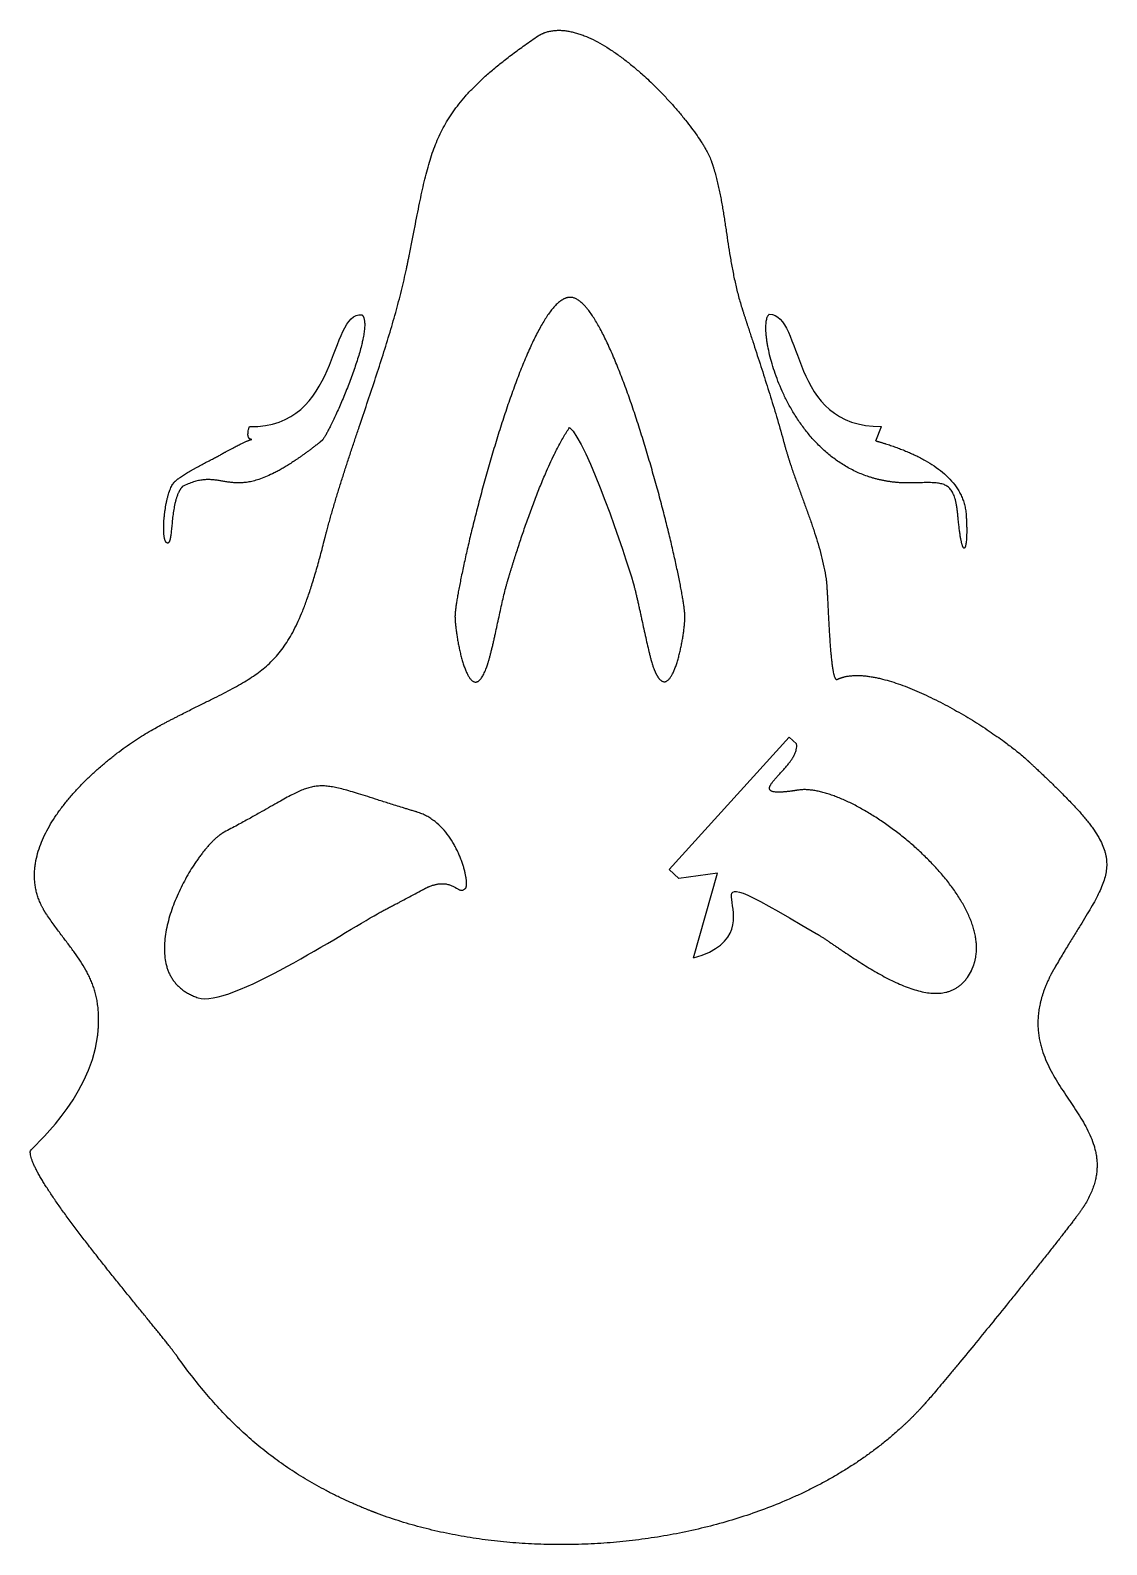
# Model space of a CAD drawing. Header units: millimetres. Extents: x 413.1 to 447.6, y 102 to 150.6.
import ezdxf

# ---------------------------------------------------------------- set-up
doc = ezdxf.new("R2010")
doc.units = ezdxf.units.MM
doc.layers.get('0').update_dxf_attribs({"linetype": 'CONTINUOUS'})

msp = doc.modelspace()

# ---------------------------------------------------------------- linework, layer by layer
for p, q in [((440.217, 137.417), (440.396, 137.882)), ((433.595, 123.678), (437.439, 127.923)), ((437.439, 127.923), (437.672, 127.711)), ((433.906, 123.392), (433.595, 123.678)), ((435.14, 123.561), (433.906, 123.392)), ((434.369, 120.847), (435.14, 123.561))]:
    msp.add_line(p, q)
for points, knots in [([(429.345, 150.364), (429.345, 150.364), (429.345, 150.365), (429.345, 150.365), (429.345, 150.365), (429.346, 150.365), (429.346, 150.365), (429.346, 150.365), (429.346, 150.365), (429.347, 150.366), (429.348, 150.366), (429.348, 150.367), (429.349, 150.367), (429.35, 150.368), (429.352, 150.369), (429.353, 150.37), (429.356, 150.372), (429.358, 150.373), (429.362, 150.376), (429.365, 150.378), (429.368, 150.38), (429.373, 150.383), (429.378, 150.386), (429.385, 150.391), (429.391, 150.395), (429.4, 150.4), (429.412, 150.407), (429.425, 150.415), (429.439, 150.423), (429.452, 150.43), (429.466, 150.437), (429.485, 150.447), (429.508, 150.458), (429.536, 150.471), (429.564, 150.483), (429.593, 150.494), (429.631, 150.508), (429.68, 150.524), (429.739, 150.54), (429.8, 150.552), (429.861, 150.562), (429.923, 150.57), (429.986, 150.574), (430.072, 150.576), (430.181, 150.572), (430.314, 150.557), (430.449, 150.532), (430.587, 150.498), (430.727, 150.455), (430.918, 150.385), (431.16, 150.277), (431.45, 150.12), (431.742, 149.938), (432.034, 149.734), (432.324, 149.511), (432.561, 149.313), (432.841, 149.065), (433.114, 148.807), (433.417, 148.497), (433.664, 148.23), (433.896, 147.964), (434.111, 147.703), (434.307, 147.449), (434.482, 147.206), (434.612, 147.012), (434.703, 146.864), (434.763, 146.761), (434.817, 146.663), (434.863, 146.572), (434.902, 146.486), (434.924, 146.43), (434.933, 146.403)], [0, 0, 0, 0, 0.0000062, 0.0000124, 0.0000248, 0.0000497, 0.0000746, 0.0000995, 0.0001492, 0.000199, 0.0002984, 0.0003979, 0.0004973, 0.0005967, 0.0007955, 0.0009942, 0.0011927, 0.0015897, 0.0019862, 0.0023825, 0.0027784, 0.003174, 0.0039643, 0.0047533, 0.0055411, 0.0063278, 0.0078979, 0.0094637, 0.0110255, 0.0125837, 0.0141385, 0.0156902, 0.0187852, 0.0218709, 0.0249493, 0.0280226, 0.0310926, 0.0372301, 0.0433772, 0.0495475, 0.0557538, 0.0620077, 0.0683197, 0.0746992, 0.0876907, 0.1010396, 0.114785, 0.1289527, 0.143557, 0.1586022, 0.1899865, 0.2230083, 0.2574833, 0.2931741, 0.3298054, 0.3670752, 0.3858504, 0.4422284, 0.4794332, 0.5159211, 0.5513336, 0.5853094, 0.6174856, 0.6475004, 0.6749959, 0.6876902, 0.6996252, 0.7107603, 0.7210571, 0.7304807, 0.7390014, 0.7390014, 0.7390014, 0.7390014]), ([(425.173, 142.918), (425.175, 142.928), (425.179, 142.948), (425.187, 142.988), (425.202, 143.059), (425.223, 143.158), (425.247, 143.276), (425.278, 143.429), (425.316, 143.617), (425.359, 143.837), (425.401, 144.051), (425.454, 144.323), (425.517, 144.65), (425.592, 145.025), (425.666, 145.381), (425.742, 145.717), (425.822, 146.037), (425.907, 146.342), (426.001, 146.635), (426.105, 146.916), (426.221, 147.187), (426.352, 147.451), (426.5, 147.71), (426.667, 147.964), (426.854, 148.216), (427.064, 148.468), (427.3, 148.721), (427.562, 148.977), (427.854, 149.239), (428.177, 149.508), (428.534, 149.785), (428.926, 150.073), (429.201, 150.266), (429.345, 150.364)], [0, 0, 0, 0, 0.0031179, 0.0062237, 0.0123992, 0.024607, 0.0366268, 0.0484623, 0.0715942, 0.0940303, 0.1157985, 0.1369263, 0.177371, 0.2155852, 0.2517921, 0.2862207, 0.3191092, 0.3507094, 0.38129, 0.4111406, 0.4405733, 0.4699221, 0.499541, 0.5297985, 0.5610716, 0.5937389, 0.6281748, 0.6647452, 0.7038047, 0.7456961, 0.7907503, 0.8392872, 0.8916175, 0.8916175, 0.8916175, 0.8916175]), ([(434.933, 146.403), (434.933, 146.403), (434.934, 146.403), (434.934, 146.403), (434.934, 146.402), (434.934, 146.401), (434.935, 146.399), (434.936, 146.397), (434.936, 146.395), (434.938, 146.392), (434.939, 146.387), (434.941, 146.382), (434.943, 146.376), (434.946, 146.369), (434.949, 146.36), (434.953, 146.349), (434.958, 146.334), (434.964, 146.316), (434.971, 146.294), (434.979, 146.272), (434.986, 146.25), (434.996, 146.22), (435.007, 146.183), (435.021, 146.138), (435.035, 146.093), (435.053, 146.033), (435.074, 145.958), (435.098, 145.867), (435.122, 145.775), (435.144, 145.682), (435.166, 145.589), (435.194, 145.464), (435.226, 145.306), (435.263, 145.115), (435.297, 144.921), (435.329, 144.726), (435.36, 144.529), (435.39, 144.331), (435.43, 144.064), (435.48, 143.728), (435.544, 143.322), (435.616, 142.913), (435.699, 142.504), (435.798, 142.094), (435.876, 141.823), (435.919, 141.689)], [0, 0, 0, 0, 0.0000362, 0.0000724, 0.0001448, 0.0002897, 0.0004345, 0.0005794, 0.0008691, 0.0011589, 0.0017385, 0.0023182, 0.002898, 0.0034779, 0.0046381, 0.0057987, 0.0069597, 0.0092831, 0.0116082, 0.0139352, 0.0162641, 0.0185949, 0.0232623, 0.0279377, 0.0326214, 0.0373135, 0.0467238, 0.0561702, 0.0656536, 0.0751751, 0.0847353, 0.0943345, 0.113651, 0.1331246, 0.1527525, 0.1725303, 0.1924515, 0.2125088, 0.2326939, 0.2734127, 0.3145394, 0.3560154, 0.3978026, 0.4398937, 0.4823222, 0.4823222, 0.4823222, 0.4823222]), ([(422.539, 134.209), (422.539, 134.21), (422.539, 134.21), (422.539, 134.212), (422.54, 134.215), (422.541, 134.217), (422.542, 134.221), (422.543, 134.226), (422.545, 134.233), (422.547, 134.242), (422.55, 134.253), (422.553, 134.264), (422.556, 134.279), (422.561, 134.297), (422.567, 134.32), (422.574, 134.349), (422.584, 134.386), (422.596, 134.431), (422.607, 134.475), (422.619, 134.519), (422.635, 134.579), (422.655, 134.653), (422.68, 134.743), (422.705, 134.832), (422.738, 134.952), (422.781, 135.103), (422.834, 135.284), (422.887, 135.465), (422.942, 135.647), (422.998, 135.83), (423.074, 136.075), (423.172, 136.382), (423.291, 136.751), (423.413, 137.122), (423.536, 137.493), (423.702, 137.989), (423.91, 138.607), (424.157, 139.347), (424.396, 140.082), (424.622, 140.808), (424.831, 141.523), (425.017, 142.224), (425.124, 142.688), (425.173, 142.918)], [0, 0, 0, 0, 0.0001422, 0.0002845, 0.0005691, 0.0008537, 0.0011384, 0.0017078, 0.0022773, 0.0034167, 0.0045567, 0.0056971, 0.0068381, 0.0091215, 0.0114069, 0.0136942, 0.0182749, 0.0228634, 0.0274596, 0.0320634, 0.0366748, 0.0459199, 0.0551942, 0.064497, 0.0738275, 0.092569, 0.1114128, 0.130353, 0.1493836, 0.1684983, 0.187691, 0.226285, 0.2651143, 0.304127, 0.3432703, 0.3824908, 0.4609492, 0.5390727, 0.616435, 0.692618, 0.7672193, 0.8398592, 0.9101914, 0.9101914, 0.9101914, 0.9101914]), ([(430.456, 142.016), (430.456, 142.016), (430.456, 142.016), (430.456, 142.016), (430.456, 142.016), (430.456, 142.016), (430.456, 142.016), (430.455, 142.016), (430.455, 142.016), (430.455, 142.016), (430.454, 142.016), (430.453, 142.016), (430.453, 142.016), (430.452, 142.016), (430.45, 142.016), (430.449, 142.016), (430.447, 142.016), (430.445, 142.017), (430.442, 142.017), (430.439, 142.017), (430.436, 142.017), (430.432, 142.017), (430.427, 142.017), (430.421, 142.017), (430.416, 142.017), (430.408, 142.017), (430.398, 142.017), (430.387, 142.016), (430.375, 142.015), (430.363, 142.013), (430.351, 142.011), (430.336, 142.008), (430.316, 142.003), (430.292, 141.996), (430.268, 141.988), (430.244, 141.978), (430.22, 141.967), (430.196, 141.954), (430.164, 141.935), (430.123, 141.908), (430.074, 141.871), (430.024, 141.829), (429.975, 141.782), (429.925, 141.731), (429.857, 141.654), (429.771, 141.546), (429.67, 141.402), (429.569, 141.241), (429.466, 141.065), (429.364, 140.874), (429.261, 140.67), (429.158, 140.453), (429.055, 140.224), (428.953, 139.983), (428.815, 139.645), (428.645, 139.2), (428.448, 138.645), (428.255, 138.068), (428.068, 137.476), (427.888, 136.876), (427.717, 136.276), (427.555, 135.683), (427.404, 135.105), (427.265, 134.548), (427.14, 134.021), (427.029, 133.53), (426.934, 133.082), (426.866, 132.74), (426.821, 132.493), (426.793, 132.331), (426.77, 132.185), (426.752, 132.057), (426.739, 131.947), (426.734, 131.879), (426.732, 131.849)], [0, 0, 0, 0, 0.000005, 0.000009, 0.000018, 0.000036, 0.000054, 0.000072, 0.000108, 0.000144, 0.000217, 0.000289, 0.000361, 0.000433, 0.000578, 0.000722, 0.000867, 0.001156, 0.001445, 0.001734, 0.002023, 0.002312, 0.002891, 0.00347, 0.00405, 0.00463, 0.005794, 0.006963, 0.008138, 0.009319, 0.010509, 0.011707, 0.014134, 0.016608, 0.019133, 0.021717, 0.024365, 0.02708, 0.029867, 0.035669, 0.041794, 0.048259, 0.055075, 0.06225, 0.069787, 0.08595, 0.103556, 0.12257, 0.142942, 0.164612, 0.187511, 0.211568, 0.236704, 0.262841, 0.289894, 0.346414, 0.405577, 0.466681, 0.529013, 0.591853, 0.654477, 0.716158, 0.776165, 0.833767, 0.88823, 0.938821, 0.984805, 1.025451, 1.043543, 1.060027, 1.074813, 1.08781, 1.098933, 1.108097, 1.108097, 1.108097, 1.108097]), ([(434.095, 131.828), (434.095, 131.828), (434.095, 131.829), (434.095, 131.829), (434.095, 131.83), (434.094, 131.831), (434.094, 131.832), (434.094, 131.834), (434.094, 131.836), (434.094, 131.84), (434.094, 131.845), (434.093, 131.85), (434.093, 131.856), (434.093, 131.863), (434.092, 131.873), (434.091, 131.885), (434.09, 131.898), (434.089, 131.91), (434.087, 131.927), (434.085, 131.95), (434.082, 131.977), (434.079, 132.006), (434.074, 132.047), (434.068, 132.1), (434.058, 132.167), (434.048, 132.238), (434.036, 132.314), (434.023, 132.393), (434.004, 132.506), (433.976, 132.656), (433.94, 132.847), (433.899, 133.051), (433.854, 133.266), (433.805, 133.493), (433.752, 133.731), (433.676, 134.066), (433.571, 134.505), (433.434, 135.052), (433.285, 135.619), (433.126, 136.2), (432.957, 136.789), (432.78, 137.379), (432.597, 137.962), (432.407, 138.532), (432.214, 139.082), (432.017, 139.605), (431.848, 140.02), (431.712, 140.333), (431.612, 140.553), (431.512, 140.76), (431.412, 140.955), (431.312, 141.136), (431.213, 141.303), (431.115, 141.455), (431.025, 141.58), (430.944, 141.682), (430.88, 141.754), (430.824, 141.811), (430.776, 141.854), (430.716, 141.904), (430.654, 141.946), (430.591, 141.978), (430.546, 141.996), (430.501, 142.009), (430.471, 142.014), (430.456, 142.016)], [0, 0, 0, 0, 0.000033, 0.000067, 0.000134, 0.000268, 0.000402, 0.000537, 0.000808, 0.001081, 0.001633, 0.002193, 0.00276, 0.003334, 0.004505, 0.005706, 0.006936, 0.008196, 0.009485, 0.012149, 0.014929, 0.017823, 0.020829, 0.027175, 0.033957, 0.041164, 0.048786, 0.056813, 0.065234, 0.083216, 0.102647, 0.123442, 0.145514, 0.168777, 0.193145, 0.218532, 0.272017, 0.32854, 0.387411, 0.447939, 0.509435, 0.571214, 0.63259, 0.692884, 0.75142, 0.807531, 0.860562, 0.885723, 0.909876, 0.932947, 0.954862, 0.975553, 0.994958, 1.01302, 1.029694, 1.04127, 1.052044, 1.058783, 1.065172, 1.07122, 1.082339, 1.087459, 1.092323, 1.096971, 1.101456, 1.101456, 1.101456, 1.101456]), ([(423.745, 141.46), (423.745, 141.46), (423.745, 141.46), (423.745, 141.46), (423.745, 141.459), (423.745, 141.459), (423.745, 141.459), (423.746, 141.459), (423.746, 141.459), (423.746, 141.459), (423.746, 141.458), (423.747, 141.458), (423.747, 141.457), (423.748, 141.457), (423.749, 141.456), (423.75, 141.455), (423.751, 141.454), (423.752, 141.453), (423.754, 141.451), (423.756, 141.449), (423.758, 141.447), (423.76, 141.445), (423.763, 141.441), (423.766, 141.437), (423.769, 141.433), (423.774, 141.428), (423.779, 141.42), (423.784, 141.411), (423.79, 141.401), (423.795, 141.391), (423.8, 141.38), (423.806, 141.365), (423.813, 141.346), (423.82, 141.32), (423.825, 141.294), (423.83, 141.265), (423.834, 141.235), (423.836, 141.204), (423.838, 141.159), (423.838, 141.099), (423.833, 141.023), (423.825, 140.943), (423.813, 140.857), (423.798, 140.767), (423.783, 140.69), (423.762, 140.592), (423.73, 140.455), (423.677, 140.26), (423.611, 140.04), (423.537, 139.814), (423.457, 139.583), (423.371, 139.35), (423.282, 139.119), (423.19, 138.892), (423.098, 138.671), (423.007, 138.46), (422.917, 138.261), (422.831, 138.077), (422.75, 137.91), (422.68, 137.773), (422.631, 137.682), (422.598, 137.623), (422.574, 137.58), (422.546, 137.534), (422.521, 137.495), (422.501, 137.467), (422.487, 137.449), (422.478, 137.438), (422.469, 137.429), (422.463, 137.424), (422.461, 137.421)], [0, 0, 0, 0, 0.000002, 0.0000078, 0.0000157, 0.0000314, 0.0000471, 0.0000628, 0.0000941, 0.0001255, 0.0001884, 0.0002512, 0.0003141, 0.000377, 0.000503, 0.0006291, 0.0007554, 0.0010084, 0.0012621, 0.0015166, 0.0017719, 0.0020279, 0.0025428, 0.0030615, 0.0035845, 0.0041119, 0.0051815, 0.0062726, 0.0073874, 0.0085275, 0.0096948, 0.0108905, 0.013372, 0.0159806, 0.0187224, 0.0216014, 0.0246203, 0.0277806, 0.0310827, 0.0381095, 0.0456914, 0.0538108, 0.0624452, 0.0715682, 0.0811511, 0.0861055, 0.1015718, 0.1234458, 0.1464984, 0.1704454, 0.1949968, 0.219859, 0.2447354, 0.2693279, 0.2933369, 0.3164619, 0.3384017, 0.3588552, 0.3775213, 0.3940995, 0.4049836, 0.4082919, 0.4144013, 0.4198049, 0.4244681, 0.4283586, 0.4300056, 0.4314501, 0.4326909, 0.433729, 0.433729, 0.433729, 0.433729]), ([(435.919, 141.689), (435.919, 141.687), (435.92, 141.683), (435.923, 141.675), (435.927, 141.662), (435.933, 141.642), (435.941, 141.619), (435.95, 141.589), (435.963, 141.55), (435.982, 141.489), (436.007, 141.412), (436.036, 141.321), (436.066, 141.23), (436.105, 141.109), (436.153, 140.959), (436.212, 140.779), (436.29, 140.541), (436.386, 140.245), (436.502, 139.891), (436.616, 139.537), (436.729, 139.182), (436.879, 138.705), (437.063, 138.097), (437.201, 137.606), (437.269, 137.357)], [0, 0, 0, 0, 0.0006078, 0.0012154, 0.0024302, 0.0048581, 0.0072836, 0.0097067, 0.0145462, 0.0193766, 0.0290112, 0.0386124, 0.0481817, 0.057721, 0.0767161, 0.0956112, 0.11442, 0.1518329, 0.1890632, 0.2262196, 0.2634113, 0.3007477, 0.3762975, 0.4537663, 0.4537663, 0.4537663, 0.4537663]), ([(441.33, 136.068), (441.33, 136.068), (441.33, 136.068), (441.33, 136.068), (441.329, 136.068), (441.329, 136.068), (441.328, 136.068), (441.328, 136.068), (441.327, 136.068), (441.326, 136.068), (441.324, 136.068), (441.322, 136.068), (441.32, 136.068), (441.318, 136.068), (441.315, 136.068), (441.311, 136.068), (441.306, 136.068), (441.299, 136.068), (441.292, 136.068), (441.284, 136.068), (441.277, 136.068), (441.266, 136.068), (441.254, 136.068), (441.239, 136.068), (441.224, 136.068), (441.204, 136.068), (441.179, 136.068), (441.149, 136.069), (441.119, 136.07), (441.089, 136.071), (441.06, 136.072), (441.02, 136.074), (440.972, 136.077), (440.914, 136.081), (440.856, 136.086), (440.799, 136.092), (440.723, 136.101), (440.63, 136.113), (440.519, 136.132), (440.411, 136.153), (440.304, 136.177), (440.199, 136.204), (440.095, 136.233), (439.96, 136.275), (439.795, 136.335), (439.603, 136.416), (439.419, 136.507), (439.241, 136.606), (439.069, 136.713), (438.85, 136.866), (438.592, 137.074), (438.307, 137.348), (438.048, 137.641), (437.813, 137.949), (437.602, 138.268), (437.415, 138.593), (437.251, 138.921), (437.108, 139.247), (436.988, 139.566), (436.889, 139.875), (436.81, 140.17), (436.76, 140.405), (436.73, 140.582), (436.713, 140.706), (436.701, 140.822), (436.693, 140.932), (436.69, 141.033), (436.692, 141.126), (436.698, 141.21), (436.708, 141.285), (436.723, 141.35), (436.74, 141.397), (436.756, 141.429), (436.772, 141.455), (436.786, 141.472), (436.797, 141.481)], [0, 0, 0, 0, 0.0000119, 0.0000238, 0.0000477, 0.0000954, 0.0001431, 0.0001908, 0.0002862, 0.0003816, 0.0005723, 0.000763, 0.0009537, 0.0011443, 0.0015253, 0.0019062, 0.0022869, 0.0030478, 0.0038079, 0.0045673, 0.005326, 0.006084, 0.0075978, 0.0091087, 0.0106169, 0.0121222, 0.0151245, 0.0181159, 0.0210964, 0.0240663, 0.0270256, 0.0299746, 0.035842, 0.0416696, 0.0474587, 0.0532105, 0.058926, 0.0702527, 0.0814479, 0.0925203, 0.1034782, 0.1143299, 0.125083, 0.1357451, 0.156822, 0.1776154, 0.198172, 0.2185323, 0.2387305, 0.2587946, 0.2985918, 0.3380423, 0.3771671, 0.4159138, 0.4541676, 0.4917617, 0.5284873, 0.5641012, 0.5983329, 0.6308905, 0.6614665, 0.6897425, 0.7029184, 0.7153985, 0.7271432, 0.7381139, 0.748274, 0.7575898, 0.7660324, 0.7735804, 0.7802256, 0.7859818, 0.7885436, 0.7909088, 0.7951226, 0.7951226, 0.7951226, 0.7951226]), ([(420.218, 137.465), (420.218, 137.465), (420.217, 137.464), (420.216, 137.464), (420.214, 137.464), (420.212, 137.464), (420.209, 137.464), (420.204, 137.464), (420.197, 137.465), (420.189, 137.466), (420.18, 137.468), (420.171, 137.471), (420.162, 137.476), (420.152, 137.482), (420.142, 137.489), (420.133, 137.499), (420.121, 137.515), (420.108, 137.542), (420.099, 137.583), (420.096, 137.636), (420.102, 137.702), (420.117, 137.784), (420.134, 137.843), (420.144, 137.875)], [0.10804712, 0.10804712, 0.10804712, 0.10804712, 0.10813635, 0.10825662, 0.10841927, 0.10862153, 0.10886075, 0.1094399, 0.11013783, 0.11093817, 0.11182766, 0.11279701, 0.11384175, 0.11496303, 0.1161683, 0.11747147, 0.11889265, 0.12218869, 0.12630582, 0.13151314, 0.13808159, 0.14627563, 0.15635215, 0.15635215, 0.15635215, 0.15635215]), ([(428.411, 132.909), (428.412, 132.909), (428.412, 132.911), (428.413, 132.915), (428.415, 132.921), (428.418, 132.93), (428.421, 132.94), (428.425, 132.955), (428.43, 132.973), (428.437, 132.994), (428.443, 133.016), (428.452, 133.046), (428.464, 133.083), (428.477, 133.128), (428.496, 133.19), (428.52, 133.269), (428.549, 133.365), (428.58, 133.463), (428.611, 133.563), (428.655, 133.701), (428.711, 133.877), (428.782, 134.093), (428.855, 134.314), (428.958, 134.617), (429.092, 135), (429.262, 135.461), (429.439, 135.917), (429.608, 136.325), (429.766, 136.681), (429.895, 136.954), (430.009, 137.18), (430.106, 137.363), (430.203, 137.535), (430.301, 137.695), (430.368, 137.797), (430.402, 137.845)], [0, 0, 0, 0, 0.0002752, 0.0005508, 0.0011028, 0.0022104, 0.0033227, 0.0044398, 0.0066879, 0.0089547, 0.0112398, 0.013543, 0.0182031, 0.0229333, 0.027732, 0.037528, 0.0475778, 0.0578682, 0.0683858, 0.0791174, 0.1011693, 0.1239179, 0.1472575, 0.1710822, 0.2197654, 0.2691282, 0.3183371, 0.3665678, 0.4016111, 0.435313, 0.4568752, 0.4776033, 0.4974077, 0.5162035, 0.5339125, 0.5339125, 0.5339125, 0.5339125]), ([(422.461, 137.421), (422.461, 137.421), (422.461, 137.421), (422.46, 137.421), (422.46, 137.421), (422.459, 137.42), (422.458, 137.42), (422.458, 137.419), (422.456, 137.418), (422.454, 137.416), (422.452, 137.414), (422.449, 137.412), (422.446, 137.41), (422.442, 137.406), (422.437, 137.403), (422.431, 137.398), (422.424, 137.392), (422.414, 137.384), (422.402, 137.375), (422.391, 137.365), (422.379, 137.356), (422.364, 137.344), (422.344, 137.329), (422.322, 137.311), (422.299, 137.293), (422.269, 137.27), (422.231, 137.241), (422.187, 137.207), (422.143, 137.173), (422.099, 137.14), (422.056, 137.108), (422, 137.066), (421.931, 137.015), (421.849, 136.956), (421.769, 136.9), (421.691, 136.845), (421.59, 136.777), (421.469, 136.697), (421.327, 136.609), (421.192, 136.528), (421.063, 136.456), (420.904, 136.372), (420.717, 136.283), (420.506, 136.2), (420.313, 136.139), (420.136, 136.099), (419.973, 136.077), (419.821, 136.069), (419.68, 136.073), (419.546, 136.085), (419.418, 136.103), (419.294, 136.125), (419.172, 136.145), (419.048, 136.163), (418.922, 136.175), (418.791, 136.178), (418.652, 136.168), (418.504, 136.144), (418.346, 136.101), (418.174, 136.038), (418.058, 135.984), (417.997, 135.953)], [0, 0, 0, 0, 0.0000236, 0.0000472, 0.0000944, 0.0001888, 0.0002832, 0.0003776, 0.0005663, 0.0007549, 0.0011319, 0.0015086, 0.001885, 0.002261, 0.0030121, 0.003762, 0.0045106, 0.0060039, 0.0074922, 0.0089754, 0.0104535, 0.0119266, 0.0148578, 0.0177689, 0.0206601, 0.0235314, 0.029215, 0.0348204, 0.0403483, 0.0457994, 0.0511746, 0.0564746, 0.0668518, 0.0769373, 0.0867369, 0.0962569, 0.1055032, 0.1231994, 0.1398749, 0.1555794, 0.1703627, 0.1842754, 0.2096883, 0.2322287, 0.2523055, 0.270322, 0.2866669, 0.3017013, 0.3157468, 0.3290771, 0.3419166, 0.3544498, 0.3668381, 0.3792425, 0.3918477, 0.4048826, 0.4186325, 0.4334393, 0.4496905, 0.4678031, 0.4882069, 0.4882069, 0.4882069, 0.4882069]), ([(419.25, 136.99), (419.25, 136.99), (419.25, 136.99), (419.251, 136.991), (419.253, 136.992), (419.256, 136.994), (419.259, 136.995), (419.263, 136.998), (419.269, 137.001), (419.277, 137.006), (419.288, 137.011), (419.3, 137.018), (419.313, 137.025), (419.329, 137.035), (419.349, 137.046), (419.373, 137.059), (419.404, 137.076), (419.442, 137.097), (419.486, 137.121), (419.528, 137.144), (419.569, 137.166), (419.62, 137.194), (419.681, 137.225), (419.749, 137.261), (419.812, 137.292), (419.869, 137.32), (419.921, 137.345), (419.967, 137.367), (420.01, 137.386), (420.047, 137.402), (420.08, 137.416), (420.109, 137.428), (420.134, 137.438), (420.155, 137.446), (420.173, 137.452), (420.187, 137.456), (420.199, 137.46), (420.206, 137.462), (420.211, 137.463), (420.214, 137.464), (420.216, 137.464), (420.217, 137.464), (420.218, 137.465), (420.218, 137.465)], [0, 0, 0, 0, 0.0000926, 0.0001851, 0.00037, 0.0007392, 0.0011075, 0.0014751, 0.0022077, 0.0029371, 0.0043861, 0.0058222, 0.0072454, 0.0086557, 0.011438, 0.0141696, 0.0168509, 0.0220646, 0.0270826, 0.0319084, 0.0365458, 0.0409981, 0.0493622, 0.0570293, 0.0640278, 0.0703862, 0.0761329, 0.0812964, 0.0859047, 0.0899862, 0.0935689, 0.0966808, 0.0993498, 0.1016037, 0.1034699, 0.1049757, 0.1061483, 0.1070144, 0.1073407, 0.1076003, 0.1077962, 0.1079318, 0.1080213, 0.1080213, 0.1080213, 0.1080213]), ([(437.269, 137.357), (437.269, 137.357), (437.269, 137.356), (437.269, 137.355), (437.27, 137.354), (437.271, 137.351), (437.271, 137.348), (437.272, 137.344), (437.274, 137.339), (437.276, 137.331), (437.279, 137.321), (437.282, 137.309), (437.285, 137.298), (437.29, 137.282), (437.295, 137.262), (437.302, 137.238), (437.311, 137.207), (437.322, 137.167), (437.336, 137.12), (437.35, 137.073), (437.364, 137.027), (437.382, 136.964), (437.406, 136.887), (437.435, 136.794), (437.465, 136.702), (437.505, 136.581), (437.557, 136.429), (437.619, 136.249), (437.683, 136.069), (437.748, 135.891), (437.813, 135.713), (437.899, 135.478), (438.007, 135.183), (438.133, 134.829), (438.253, 134.473), (438.365, 134.113), (438.465, 133.747), (438.553, 133.373), (438.6, 133.12), (438.62, 132.992)], [0, 0, 0, 0, 0.0000773, 0.0001546, 0.0003092, 0.0006183, 0.0009274, 0.0012365, 0.0018545, 0.0024724, 0.0037076, 0.0049422, 0.0061762, 0.0074095, 0.0098743, 0.0123366, 0.0147964, 0.0197089, 0.024612, 0.029506, 0.0343911, 0.0392677, 0.0489961, 0.0586931, 0.0683605, 0.078, 0.0972025, 0.1163131, 0.1353438, 0.1543054, 0.1732085, 0.1920631, 0.2296668, 0.267198, 0.3047462, 0.3424154, 0.3803307, 0.4186438, 0.4575373, 0.4575373, 0.4575373, 0.4575373]), ([(440.217, 137.417), (440.217, 137.417), (440.218, 137.417), (440.219, 137.417), (440.22, 137.416), (440.222, 137.416), (440.224, 137.415), (440.227, 137.414), (440.231, 137.413), (440.238, 137.411), (440.246, 137.409), (440.255, 137.406), (440.265, 137.403), (440.278, 137.4), (440.294, 137.395), (440.313, 137.389), (440.339, 137.382), (440.371, 137.372), (440.41, 137.36), (440.449, 137.349), (440.488, 137.336), (440.541, 137.32), (440.607, 137.298), (440.686, 137.272), (440.766, 137.245), (440.847, 137.216), (440.927, 137.187), (441.034, 137.146), (441.168, 137.093), (441.328, 137.025), (441.485, 136.952), (441.64, 136.875), (441.842, 136.766), (442.082, 136.618), (442.35, 136.418), (442.588, 136.196), (442.758, 135.989), (442.872, 135.812), (442.945, 135.673), (443.006, 135.528), (443.054, 135.376), (443.088, 135.217), (443.101, 135.108), (443.105, 135.052)], [0, 0, 0, 0, 0.0000616, 0.0001233, 0.0002466, 0.0004932, 0.00074, 0.0009869, 0.0014811, 0.0019757, 0.0029662, 0.0039584, 0.0049524, 0.005948, 0.0079445, 0.0099475, 0.0119571, 0.0159951, 0.0200576, 0.0241433, 0.0282514, 0.0323806, 0.0406984, 0.0490884, 0.0575425, 0.0660525, 0.0746105, 0.0832087, 0.1004949, 0.1178524, 0.1352255, 0.1525623, 0.1698158, 0.2039043, 0.2372455, 0.2697345, 0.3014662, 0.3171599, 0.332822, 0.3485446, 0.3644397, 0.3806368, 0.3972804, 0.3972804, 0.3972804, 0.3972804]), ([(417.715, 136.07), (417.715, 136.07), (417.715, 136.07), (417.715, 136.07), (417.715, 136.07), (417.716, 136.071), (417.716, 136.071), (417.717, 136.072), (417.718, 136.073), (417.719, 136.074), (417.72, 136.076), (417.722, 136.078), (417.724, 136.08), (417.726, 136.083), (417.729, 136.086), (417.733, 136.091), (417.739, 136.096), (417.746, 136.104), (417.754, 136.113), (417.764, 136.121), (417.773, 136.13), (417.787, 136.143), (417.805, 136.158), (417.828, 136.177), (417.853, 136.196), (417.879, 136.216), (417.906, 136.236), (417.945, 136.263), (417.996, 136.298), (418.061, 136.339), (418.13, 136.382), (418.202, 136.424), (418.276, 136.467), (418.352, 136.511), (418.455, 136.568), (418.585, 136.638), (418.739, 136.72), (418.886, 136.796), (419.022, 136.867), (419.126, 136.922), (419.2, 136.962), (419.234, 136.981), (419.25, 136.99)], [0, 0, 0, 0, 0.0000166, 0.0000333, 0.0000665, 0.0001333, 0.0002001, 0.0002672, 0.0004017, 0.0005368, 0.000809, 0.0010838, 0.001361, 0.0016408, 0.0022079, 0.002785, 0.0033722, 0.0045764, 0.0058203, 0.0071034, 0.0084252, 0.0097852, 0.0126176, 0.0155954, 0.0187131, 0.0219647, 0.0253441, 0.0288446, 0.0361822, 0.0439224, 0.0520083, 0.0603817, 0.0689837, 0.0777548, 0.0866348, 0.1044798, 0.1220331, 0.1388064, 0.1543102, 0.1680549, 0.1741151, 0.1795529, 0.1795529, 0.1795529, 0.1795529]), ([(417.518, 134.142), (417.518, 134.143), (417.518, 134.142), (417.518, 134.143), (417.518, 134.143), (417.518, 134.143), (417.518, 134.143), (417.517, 134.143), (417.517, 134.143), (417.516, 134.143), (417.515, 134.143), (417.515, 134.143), (417.514, 134.143), (417.512, 134.143), (417.511, 134.144), (417.509, 134.144), (417.507, 134.145), (417.506, 134.145), (417.503, 134.146), (417.5, 134.147), (417.497, 134.149), (417.494, 134.151), (417.489, 134.154), (417.484, 134.158), (417.478, 134.164), (417.472, 134.171), (417.466, 134.179), (417.461, 134.187), (417.454, 134.2), (417.446, 134.218), (417.437, 134.242), (417.429, 134.269), (417.422, 134.298), (417.416, 134.331), (417.411, 134.366), (417.405, 134.416), (417.4, 134.485), (417.397, 134.573), (417.397, 134.668), (417.4, 134.767), (417.407, 134.871), (417.416, 134.978), (417.427, 135.087), (417.447, 135.232), (417.471, 135.375), (417.5, 135.516), (417.524, 135.616), (417.551, 135.711), (417.579, 135.799), (417.61, 135.88), (417.642, 135.953), (417.676, 136.016), (417.702, 136.053), (417.715, 136.07)], [0, 0, 0, 0, 0.0000058, 0.0000116, 0.0000233, 0.0000466, 0.0000698, 0.0000931, 0.0001395, 0.0001859, 0.0002786, 0.0003711, 0.0004636, 0.0005559, 0.0007404, 0.0009248, 0.0011094, 0.0012943, 0.0014797, 0.001853, 0.0022306, 0.0026141, 0.0030046, 0.0038113, 0.0046589, 0.005554, 0.0065014, 0.0075049, 0.008567, 0.0108735, 0.0134291, 0.0162346, 0.0192861, 0.0225767, 0.0260979, 0.0298395, 0.0379386, 0.0467789, 0.0562582, 0.0662703, 0.0767068, 0.0874583, 0.0984144, 0.1094646, 0.1314047, 0.142078, 0.1524095, 0.1622946, 0.1716326, 0.1803282, 0.1882959, 0.1954653, 0.2017931, 0.2017931, 0.2017931, 0.2017931]), ([(417.997, 135.953), (417.997, 135.953), (417.997, 135.953), (417.997, 135.953), (417.997, 135.953), (417.996, 135.952), (417.996, 135.952), (417.995, 135.951), (417.995, 135.95), (417.993, 135.949), (417.992, 135.948), (417.99, 135.946), (417.989, 135.944), (417.987, 135.941), (417.984, 135.938), (417.981, 135.934), (417.977, 135.93), (417.974, 135.926), (417.97, 135.921), (417.965, 135.914), (417.959, 135.906), (417.953, 135.897), (417.945, 135.886), (417.935, 135.871), (417.923, 135.853), (417.912, 135.835), (417.902, 135.816), (417.891, 135.797), (417.878, 135.77), (417.862, 135.736), (417.844, 135.694), (417.827, 135.65), (417.811, 135.605), (417.792, 135.543), (417.77, 135.464), (417.747, 135.365), (417.727, 135.265), (417.711, 135.163), (417.696, 135.061), (417.684, 134.96), (417.673, 134.86), (417.664, 134.763), (417.655, 134.67), (417.646, 134.581), (417.638, 134.498), (417.629, 134.421), (417.619, 134.352), (417.61, 134.299), (417.601, 134.261), (417.595, 134.237), (417.587, 134.215), (417.58, 134.195), (417.572, 134.179), (417.563, 134.165), (417.553, 134.154), (417.542, 134.147), (417.53, 134.142), (417.522, 134.142), (417.518, 134.142)], [0, 0, 0, 0, 0.0000157, 0.0000314, 0.0000629, 0.0001258, 0.0001887, 0.0002517, 0.0003776, 0.0005037, 0.0007559, 0.0010084, 0.0012613, 0.0015143, 0.0020214, 0.0025296, 0.003039, 0.0035496, 0.0040614, 0.0050888, 0.0061212, 0.0071588, 0.0082017, 0.0103036, 0.0124277, 0.0145743, 0.0167438, 0.0189364, 0.021152, 0.0256522, 0.0302429, 0.0349209, 0.0396818, 0.04452, 0.054401, 0.0645042, 0.0747597, 0.0850904, 0.0954142, 0.1056451, 0.1156943, 0.1254711, 0.1348833, 0.1438383, 0.1522435, 0.1600074, 0.1670414, 0.1732622, 0.1760446, 0.1785981, 0.1809172, 0.183, 0.1848491, 0.1864756, 0.1879039, 0.1891797, 0.1903769, 0.1915954, 0.1915954, 0.1915954, 0.1915954]), ([(442.846, 134.976), (442.846, 134.976), (442.846, 134.976), (442.846, 134.976), (442.846, 134.977), (442.846, 134.978), (442.846, 134.979), (442.846, 134.981), (442.845, 134.983), (442.845, 134.986), (442.845, 134.99), (442.844, 134.995), (442.844, 134.999), (442.843, 135.006), (442.843, 135.014), (442.842, 135.023), (442.84, 135.035), (442.839, 135.05), (442.837, 135.068), (442.835, 135.086), (442.833, 135.104), (442.831, 135.127), (442.827, 135.156), (442.823, 135.189), (442.819, 135.222), (442.813, 135.264), (442.805, 135.315), (442.795, 135.373), (442.784, 135.429), (442.769, 135.497), (442.748, 135.576), (442.719, 135.662), (442.686, 135.738), (442.649, 135.805), (442.609, 135.863), (442.563, 135.912), (442.513, 135.954), (442.457, 135.988), (442.397, 136.016), (442.331, 136.038), (442.26, 136.054), (442.183, 136.066), (442.1, 136.073), (442.011, 136.078), (441.915, 136.079), (441.812, 136.079), (441.702, 136.077), (441.585, 136.074), (441.46, 136.071), (441.374, 136.069), (441.33, 136.068)], [0, 0, 0, 0, 0.0000299, 0.0000598, 0.0001197, 0.0002393, 0.0003588, 0.0004782, 0.0007168, 0.0009551, 0.0014307, 0.0019049, 0.0023778, 0.0028494, 0.0037887, 0.0047227, 0.0056515, 0.0074934, 0.0093146, 0.0111152, 0.0128954, 0.0146553, 0.0181149, 0.021495, 0.0247969, 0.0280219, 0.0342458, 0.040177, 0.045826, 0.0512041, 0.0611937, 0.070249, 0.0784858, 0.0860366, 0.0930516, 0.0996971, 0.1061495, 0.1125841, 0.1191635, 0.1260283, 0.1332933, 0.1410484, 0.1493631, 0.1582903, 0.1678718, 0.178141, 0.1891262, 0.200853, 0.2133452, 0.2266269, 0.2266269, 0.2266269, 0.2266269]), ([(443.105, 135.052), (443.105, 135.052), (443.105, 135.052), (443.105, 135.051), (443.105, 135.05), (443.105, 135.048), (443.105, 135.045), (443.105, 135.042), (443.106, 135.038), (443.106, 135.032), (443.107, 135.024), (443.107, 135.015), (443.108, 135.006), (443.109, 134.994), (443.109, 134.979), (443.111, 134.96), (443.112, 134.936), (443.114, 134.907), (443.115, 134.872), (443.117, 134.837), (443.118, 134.803), (443.12, 134.759), (443.122, 134.705), (443.123, 134.643), (443.124, 134.582), (443.124, 134.507), (443.123, 134.419), (443.119, 134.322), (443.113, 134.236), (443.107, 134.171), (443.101, 134.125), (443.096, 134.096), (443.091, 134.069), (443.085, 134.046), (443.079, 134.026), (443.073, 134.009), (443.066, 133.996), (443.06, 133.988), (443.055, 133.983), (443.051, 133.98), (443.047, 133.978), (443.043, 133.977), (443.039, 133.978), (443.035, 133.979), (443.031, 133.981), (443.025, 133.985), (443.018, 133.994), (443.01, 134.007), (443.001, 134.024), (442.992, 134.044), (442.984, 134.069), (442.975, 134.099), (442.965, 134.132), (442.956, 134.169), (442.947, 134.211), (442.934, 134.276), (442.918, 134.368), (442.899, 134.493), (442.881, 134.636), (442.863, 134.8), (442.852, 134.915), (442.846, 134.976)], [0, 0, 0, 0, 0.0000586, 0.0001172, 0.0002343, 0.0004685, 0.0007024, 0.0009362, 0.0014031, 0.0018691, 0.0027989, 0.0037253, 0.0046485, 0.0055684, 0.0073983, 0.009215, 0.0110183, 0.0145844, 0.0180961, 0.0215525, 0.0249529, 0.0282965, 0.0348108, 0.0410893, 0.0471262, 0.0529156, 0.0637285, 0.0734817, 0.0821296, 0.0896283, 0.0929342, 0.0959381, 0.0986363, 0.101026, 0.1031059, 0.1048778, 0.106349, 0.1075375, 0.1080384, 0.1084879, 0.1088989, 0.1092889, 0.1096788, 0.1100901, 0.1105416, 0.1110483, 0.1122662, 0.1138031, 0.1156906, 0.1179491, 0.1205932, 0.1236348, 0.1270837, 0.1309488, 0.1352385, 0.1399605, 0.1507308, 0.1633178, 0.1777772, 0.1941635, 0.2125306, 0.2125306, 0.2125306, 0.2125306]), ([(417.169, 128.235), (417.17, 128.236), (417.171, 128.236), (417.173, 128.237), (417.177, 128.24), (417.183, 128.243), (417.19, 128.246), (417.199, 128.251), (417.21, 128.257), (417.228, 128.267), (417.251, 128.279), (417.277, 128.293), (417.304, 128.308), (417.34, 128.327), (417.384, 128.35), (417.436, 128.378), (417.505, 128.414), (417.591, 128.459), (417.692, 128.512), (417.792, 128.563), (417.89, 128.613), (418.017, 128.678), (418.172, 128.757), (418.353, 128.848), (418.529, 128.935), (418.751, 129.045), (419.014, 129.176), (419.315, 129.328), (419.595, 129.474), (419.856, 129.619), (420.1, 129.764), (420.327, 129.914), (420.539, 130.072), (420.738, 130.241), (420.924, 130.423), (421.1, 130.623), (421.265, 130.842), (421.422, 131.085), (421.572, 131.353), (421.717, 131.651), (421.857, 131.981), (421.994, 132.347), (422.13, 132.751), (422.266, 133.196), (422.404, 133.687), (422.493, 134.03), (422.539, 134.209)], [0, 0, 0, 0, 0.0001936, 0.0003872, 0.0007742, 0.0015475, 0.00232, 0.0030915, 0.004632, 0.0061689, 0.0092322, 0.0122814, 0.0153166, 0.0183378, 0.0243388, 0.0302849, 0.0361766, 0.0477991, 0.0592104, 0.0704149, 0.0814168, 0.0922202, 0.1132486, 0.1335332, 0.153107, 0.1720028, 0.2078909, 0.2414596, 0.2729761, 0.3027187, 0.3309835, 0.3580923, 0.3843991, 0.4102934, 0.4361999, 0.462572, 0.4898809, 0.5186026, 0.549207, 0.5821487, 0.6178637, 0.6567682, 0.6992604, 0.7457226, 0.7965245, 0.8520258, 0.8520258, 0.8520258, 0.8520258]), ([(438.62, 132.992), (438.62, 132.992), (438.62, 132.992), (438.621, 132.991), (438.621, 132.99), (438.621, 132.989), (438.621, 132.987), (438.622, 132.985), (438.622, 132.982), (438.623, 132.977), (438.624, 132.971), (438.625, 132.963), (438.626, 132.955), (438.627, 132.943), (438.629, 132.927), (438.631, 132.907), (438.633, 132.886), (438.635, 132.863), (438.637, 132.83), (438.641, 132.786), (438.645, 132.728), (438.648, 132.667), (438.652, 132.6), (438.656, 132.53), (438.662, 132.428), (438.669, 132.294), (438.677, 132.124), (438.686, 131.944), (438.695, 131.758), (438.705, 131.567), (438.716, 131.375), (438.728, 131.182), (438.74, 130.993), (438.754, 130.809), (438.769, 130.632), (438.784, 130.465), (438.802, 130.311), (438.82, 130.171), (438.839, 130.057), (438.854, 129.982), (438.866, 129.933), (438.875, 129.898), (438.887, 129.86), (438.9, 129.828), (438.911, 129.806), (438.92, 129.792), (438.927, 129.783), (438.934, 129.777), (438.941, 129.772), (438.949, 129.769), (438.956, 129.767), (438.964, 129.768), (438.969, 129.77), (438.971, 129.771)], [0, 0, 0, 0, 0.0000409, 0.000082, 0.0001647, 0.0003319, 0.0005016, 0.0006738, 0.0010257, 0.0013876, 0.0021409, 0.0029334, 0.0037645, 0.0046339, 0.0064856, 0.0084851, 0.0106286, 0.0129126, 0.0153334, 0.0205705, 0.0263102, 0.0325228, 0.0391783, 0.0462467, 0.0536981, 0.0696294, 0.0867318, 0.1047646, 0.123487, 0.1426587, 0.162039, 0.1813878, 0.2004651, 0.2190316, 0.2368484, 0.2536781, 0.2692845, 0.2834346, 0.2959001, 0.3040121, 0.3064634, 0.3109689, 0.3149285, 0.3183273, 0.3211614, 0.3223721, 0.3234521, 0.3244122, 0.3252702, 0.3260531, 0.3267995, 0.327556, 0.3283704, 0.3283704, 0.3283704, 0.3283704]), ([(427.721, 130.102), (427.721, 130.102), (427.721, 130.102), (427.721, 130.103), (427.722, 130.104), (427.722, 130.105), (427.723, 130.107), (427.723, 130.109), (427.725, 130.112), (427.726, 130.116), (427.728, 130.12), (427.73, 130.125), (427.732, 130.131), (427.735, 130.139), (427.739, 130.149), (427.743, 130.162), (427.749, 130.179), (427.756, 130.199), (427.764, 130.22), (427.771, 130.242), (427.78, 130.272), (427.792, 130.31), (427.807, 130.358), (427.821, 130.407), (427.835, 130.459), (427.85, 130.511), (427.869, 130.585), (427.894, 130.68), (427.923, 130.798), (427.952, 130.921), (427.981, 131.047), (428.02, 131.221), (428.068, 131.442), (428.126, 131.709), (428.183, 131.974), (428.24, 132.232), (428.297, 132.475), (428.344, 132.667), (428.383, 132.809), (428.402, 132.876), (428.411, 132.909)], [0, 0, 0, 0, 0.0000605, 0.0001211, 0.0002424, 0.000364, 0.0004857, 0.0007299, 0.0009749, 0.0014675, 0.0019635, 0.002463, 0.0029658, 0.0039815, 0.0050106, 0.0060531, 0.0081773, 0.0103533, 0.0125802, 0.014857, 0.0171827, 0.021977, 0.0269553, 0.0321095, 0.0374314, 0.0429127, 0.048545, 0.0602292, 0.0724161, 0.0850369, 0.0980226, 0.1113038, 0.1384743, 0.1659895, 0.1932897, 0.2198153, 0.2450085, 0.2683156, 0.2790909, 0.289191, 0.289191, 0.289191, 0.289191]), ([(432.438, 132.87), (432.438, 132.869), (432.438, 132.869), (432.438, 132.868), (432.438, 132.867), (432.439, 132.864), (432.44, 132.862), (432.441, 132.858), (432.442, 132.854), (432.444, 132.846), (432.447, 132.837), (432.45, 132.826), (432.453, 132.815), (432.457, 132.8), (432.463, 132.78), (432.469, 132.756), (432.478, 132.724), (432.488, 132.681), (432.502, 132.629), (432.515, 132.574), (432.529, 132.518), (432.547, 132.44), (432.571, 132.338), (432.599, 132.211), (432.628, 132.08), (432.658, 131.946), (432.687, 131.808), (432.727, 131.622), (432.778, 131.39), (432.838, 131.116), (432.897, 130.854), (432.947, 130.646), (432.986, 130.492), (433.013, 130.394), (433.036, 130.312), (433.054, 130.251), (433.074, 130.189), (433.095, 130.127), (433.113, 130.08), (433.123, 130.059)], [0, 0, 0, 0, 0.0000685, 0.000137, 0.0002742, 0.0005494, 0.0008256, 0.0011028, 0.0016601, 0.0022213, 0.0033554, 0.004505, 0.0056699, 0.0068498, 0.0092541, 0.0117166, 0.0142359, 0.0194389, 0.0248517, 0.0304626, 0.0362601, 0.0422324, 0.0546548, 0.067636, 0.081082, 0.0948983, 0.1089908, 0.1232648, 0.1519796, 0.180287, 0.2074325, 0.2326638, 0.2443282, 0.2552349, 0.2628627, 0.2699748, 0.2744112, 0.2825038, 0.2894881, 0.2894881, 0.2894881, 0.2894881]), ([(426.732, 131.849), (426.732, 131.849), (426.732, 131.849), (426.732, 131.849), (426.732, 131.849), (426.732, 131.849), (426.732, 131.849), (426.732, 131.848), (426.732, 131.848), (426.732, 131.848), (426.732, 131.847), (426.732, 131.847), (426.732, 131.846), (426.732, 131.846), (426.732, 131.845), (426.732, 131.844), (426.731, 131.842), (426.731, 131.84), (426.731, 131.838), (426.731, 131.836), (426.731, 131.834), (426.731, 131.831), (426.731, 131.827), (426.731, 131.822), (426.731, 131.817), (426.73, 131.811), (426.73, 131.802), (426.73, 131.792), (426.73, 131.782), (426.73, 131.771), (426.731, 131.76), (426.731, 131.744), (426.732, 131.724), (426.733, 131.699), (426.734, 131.673), (426.736, 131.646), (426.738, 131.618), (426.74, 131.59), (426.743, 131.549), (426.749, 131.497), (426.756, 131.432), (426.764, 131.364), (426.773, 131.294), (426.784, 131.222), (426.795, 131.148), (426.807, 131.072), (426.825, 130.969), (426.85, 130.84), (426.884, 130.685), (426.92, 130.532), (426.961, 130.384), (427.004, 130.243), (427.05, 130.113), (427.092, 130.012), (427.128, 129.939), (427.154, 129.89), (427.181, 129.845), (427.209, 129.806), (427.237, 129.771), (427.266, 129.741), (427.296, 129.718), (427.326, 129.7), (427.357, 129.69), (427.389, 129.686), (427.421, 129.69), (427.454, 129.701), (427.486, 129.721), (427.519, 129.749), (427.553, 129.785), (427.586, 129.83), (427.62, 129.884), (427.654, 129.948), (427.688, 130.021), (427.71, 130.074), (427.721, 130.102)], [0, 0, 0, 0, 0.0000017, 0.0000066, 0.0000133, 0.0000265, 0.0000398, 0.0000531, 0.0000797, 0.0001063, 0.0001596, 0.0002131, 0.0002667, 0.0003204, 0.0004282, 0.0005366, 0.0006454, 0.0008647, 0.001086, 0.0013094, 0.0015349, 0.0017623, 0.0022234, 0.0026925, 0.0031696, 0.0036547, 0.0046485, 0.0056736, 0.0067293, 0.0078154, 0.0089312, 0.0100764, 0.0124528, 0.0149408, 0.0175364, 0.0202359, 0.0230351, 0.0259302, 0.0289171, 0.0351504, 0.0417029, 0.0485425, 0.0556366, 0.0629532, 0.0704597, 0.0781238, 0.0859134, 0.1017397, 0.1176823, 0.133487, 0.1489031, 0.1636854, 0.177597, 0.190415, 0.1963515, 0.2019433, 0.2071726, 0.2120273, 0.2165027, 0.2206054, 0.2243589, 0.2278103, 0.2310393, 0.2341637, 0.2373343, 0.2407171, 0.2444697, 0.2487271, 0.253599, 0.2591742, 0.2655257, 0.2727157, 0.2807986, 0.2898237, 0.2898237, 0.2898237, 0.2898237]), ([(433.123, 130.059), (433.123, 130.059), (433.123, 130.059), (433.123, 130.059), (433.123, 130.058), (433.123, 130.058), (433.123, 130.058), (433.123, 130.057), (433.123, 130.057), (433.124, 130.056), (433.124, 130.056), (433.124, 130.055), (433.125, 130.054), (433.125, 130.052), (433.126, 130.051), (433.127, 130.049), (433.128, 130.046), (433.129, 130.044), (433.13, 130.041), (433.131, 130.038), (433.133, 130.034), (433.135, 130.029), (433.137, 130.025), (433.14, 130.018), (433.144, 130.011), (433.148, 130.002), (433.152, 129.993), (433.158, 129.981), (433.165, 129.967), (433.173, 129.95), (433.181, 129.934), (433.19, 129.918), (433.198, 129.903), (433.209, 129.884), (433.223, 129.862), (433.239, 129.837), (433.256, 129.815), (433.272, 129.794), (433.293, 129.77), (433.319, 129.745), (433.351, 129.721), (433.384, 129.706), (433.415, 129.697), (433.447, 129.697), (433.478, 129.703), (433.508, 129.715), (433.538, 129.734), (433.567, 129.759), (433.595, 129.788), (433.623, 129.823), (433.65, 129.863), (433.677, 129.907), (433.703, 129.956), (433.737, 130.028), (433.779, 130.126), (433.824, 130.253), (433.867, 130.389), (433.907, 130.533), (433.943, 130.681), (433.976, 130.832), (434.005, 130.982), (434.031, 131.13), (434.052, 131.272), (434.07, 131.407), (434.083, 131.532), (434.092, 131.644), (434.096, 131.729), (434.096, 131.789), (434.095, 131.816), (434.095, 131.828)], [0, 0, 0, 0, 0.0000085, 0.0000169, 0.0000339, 0.0000677, 0.0001016, 0.0001355, 0.0002031, 0.0002707, 0.0003382, 0.0004057, 0.0005405, 0.0006751, 0.0008095, 0.0010775, 0.0013447, 0.001611, 0.0018764, 0.002141, 0.0026674, 0.0031903, 0.0037098, 0.0042258, 0.0052474, 0.0062552, 0.0072493, 0.0082298, 0.0101504, 0.0120177, 0.0138324, 0.0155953, 0.0173072, 0.0189689, 0.0221449, 0.0251304, 0.0279329, 0.0305606, 0.0330224, 0.0374859, 0.0414161, 0.0449247, 0.0481457, 0.0512288, 0.0543228, 0.0575563, 0.0610253, 0.0647934, 0.0688973, 0.0733543, 0.0781681, 0.0833328, 0.0888364, 0.094662, 0.1071963, 0.1207535, 0.1351277, 0.1501001, 0.1654443, 0.1809288, 0.1963189, 0.2113776, 0.2258667, 0.2395473, 0.2521806, 0.2635288, 0.2733571, 0.27763, 0.2814385, 0.2814385, 0.2814385, 0.2814385]), ([(438.971, 129.771), (438.971, 129.771), (438.971, 129.771), (438.972, 129.771), (438.972, 129.772), (438.972, 129.772), (438.972, 129.772), (438.973, 129.772), (438.973, 129.772), (438.974, 129.773), (438.976, 129.773), (438.977, 129.774), (438.978, 129.775), (438.98, 129.776), (438.982, 129.777), (438.985, 129.778), (438.989, 129.78), (438.993, 129.782), (438.999, 129.784), (439.005, 129.787), (439.01, 129.789), (439.018, 129.793), (439.027, 129.797), (439.039, 129.801), (439.05, 129.806), (439.062, 129.81), (439.074, 129.815), (439.089, 129.82), (439.109, 129.827), (439.133, 129.835), (439.158, 129.842), (439.183, 129.849), (439.216, 129.857), (439.259, 129.867), (439.312, 129.876), (439.365, 129.884), (439.42, 129.89), (439.476, 129.895), (439.533, 129.898), (439.611, 129.899), (439.711, 129.897), (439.835, 129.889), (439.962, 129.875), (440.092, 129.855), (440.225, 129.83), (440.409, 129.789), (440.645, 129.726), (440.933, 129.633), (441.228, 129.524), (441.527, 129.401), (441.829, 129.265), (442.131, 129.119), (442.431, 128.964), (442.728, 128.802), (443.019, 128.635), (443.303, 128.465), (443.576, 128.293), (443.838, 128.121), (444.087, 127.951), (444.302, 127.798), (444.484, 127.662), (444.621, 127.557), (444.762, 127.445), (444.903, 127.329), (445.009, 127.235), (445.058, 127.189)], [0, 0, 0, 0, 0.0000095, 0.000019, 0.0000381, 0.0000762, 0.0001143, 0.0001524, 0.0002287, 0.000305, 0.0004575, 0.0006101, 0.0007628, 0.0009155, 0.001221, 0.0015267, 0.0018326, 0.0024449, 0.003058, 0.0036719, 0.0042865, 0.004902, 0.0061355, 0.0073724, 0.0086129, 0.0098571, 0.0111052, 0.0123572, 0.0148735, 0.0174071, 0.0199588, 0.0225293, 0.0251194, 0.0303611, 0.035689, 0.0411075, 0.0466202, 0.0522301, 0.0579395, 0.0637502, 0.0756799, 0.0880259, 0.1007876, 0.1139595, 0.1275316, 0.1414908, 0.1705003, 0.2008352, 0.2323111, 0.2647242, 0.2978563, 0.3314783, 0.3653537, 0.3992394, 0.4328881, 0.4660489, 0.498468, 0.5298899, 0.5600575, 0.5887131, 0.6090577, 0.6282981, 0.6404584, 0.6630354, 0.6830796, 0.6830796, 0.6830796, 0.6830796]), ([(413.65, 122.234), (413.65, 122.234), (413.65, 122.234), (413.65, 122.234), (413.65, 122.234), (413.65, 122.235), (413.65, 122.235), (413.649, 122.235), (413.649, 122.236), (413.649, 122.236), (413.648, 122.237), (413.647, 122.238), (413.646, 122.239), (413.645, 122.241), (413.644, 122.243), (413.643, 122.245), (413.641, 122.248), (413.638, 122.251), (413.636, 122.256), (413.633, 122.26), (413.63, 122.265), (413.626, 122.27), (413.621, 122.278), (413.616, 122.286), (413.61, 122.295), (413.603, 122.307), (413.594, 122.321), (413.583, 122.339), (413.572, 122.356), (413.562, 122.374), (413.552, 122.392), (413.538, 122.415), (413.522, 122.445), (413.504, 122.48), (413.486, 122.515), (413.468, 122.551), (413.446, 122.598), (413.421, 122.658), (413.393, 122.729), (413.367, 122.801), (413.345, 122.874), (413.325, 122.946), (413.308, 123.019), (413.288, 123.116), (413.27, 123.237), (413.258, 123.384), (413.256, 123.531), (413.264, 123.679), (413.28, 123.826), (413.313, 124.024), (413.376, 124.272), (413.482, 124.565), (413.615, 124.856), (413.774, 125.143), (413.954, 125.426), (414.155, 125.703), (414.373, 125.973), (414.606, 126.236), (414.85, 126.491), (415.105, 126.736), (415.365, 126.97), (415.631, 127.193), (415.897, 127.404), (416.163, 127.601), (416.425, 127.783), (416.68, 127.95), (416.927, 128.1), (417.09, 128.192), (417.169, 128.235)], [0, 0, 0, 0, 0.0000082, 0.0000164, 0.0000328, 0.0000657, 0.0000985, 0.0001314, 0.0001971, 0.0002628, 0.0003941, 0.0005254, 0.0006567, 0.000788, 0.0010504, 0.0013126, 0.0015748, 0.0020986, 0.0026219, 0.0031447, 0.0036669, 0.0041885, 0.0052303, 0.00627, 0.0073075, 0.008343, 0.0104078, 0.0124645, 0.0145132, 0.0165543, 0.0185877, 0.0206136, 0.0246437, 0.0286457, 0.032621, 0.0365708, 0.0404962, 0.0482787, 0.0559783, 0.0636044, 0.0711664, 0.0786732, 0.0861336, 0.093556, 0.1083172, 0.12302, 0.1377195, 0.1524641, 0.1672955, 0.182249, 0.2126207, 0.2437484, 0.2757043, 0.3084903, 0.3420518, 0.3762896, 0.41107, 0.4462316, 0.481592, 0.5169521, 0.5520994, 0.5868115, 0.6208576, 0.6540007, 0.685999, 0.7166075, 0.7455795, 0.7726678, 0.7726678, 0.7726678, 0.7726678]), ([(437.717, 126.224), (437.717, 126.224), (437.717, 126.224), (437.717, 126.224), (437.716, 126.224), (437.716, 126.224), (437.715, 126.224), (437.714, 126.224), (437.713, 126.223), (437.711, 126.223), (437.709, 126.223), (437.707, 126.222), (437.705, 126.222), (437.701, 126.221), (437.697, 126.221), (437.692, 126.22), (437.685, 126.219), (437.677, 126.218), (437.669, 126.216), (437.661, 126.215), (437.65, 126.213), (437.637, 126.211), (437.622, 126.209), (437.607, 126.207), (437.587, 126.204), (437.562, 126.2), (437.533, 126.196), (437.504, 126.192), (437.468, 126.188), (437.423, 126.182), (437.372, 126.176), (437.324, 126.171), (437.278, 126.167), (437.234, 126.164), (437.181, 126.161), (437.12, 126.159), (437.054, 126.159), (436.996, 126.163), (436.947, 126.169), (436.905, 126.178), (436.871, 126.19), (436.844, 126.205), (436.824, 126.223), (436.811, 126.243), (436.804, 126.266), (436.804, 126.291), (436.809, 126.318), (436.817, 126.342), (436.827, 126.364), (436.838, 126.385), (436.854, 126.413), (436.875, 126.445), (436.902, 126.481), (436.932, 126.519), (436.976, 126.572), (437.038, 126.642), (437.118, 126.729), (437.201, 126.82), (437.286, 126.914), (437.37, 127.012), (437.443, 127.103), (437.505, 127.187), (437.549, 127.255), (437.593, 127.331), (437.634, 127.414), (437.668, 127.514), (437.681, 127.598), (437.68, 127.664), (437.675, 127.696), (437.672, 127.711)], [0, 0, 0, 0, 0.000026, 0.0000521, 0.0001041, 0.0001562, 0.0002082, 0.0003123, 0.0004162, 0.0006239, 0.0008313, 0.0010384, 0.0012453, 0.0016581, 0.0020697, 0.0024803, 0.0032979, 0.0041111, 0.0049197, 0.0057238, 0.0065233, 0.008109, 0.0096768, 0.0112268, 0.012759, 0.0157705, 0.018712, 0.0215842, 0.0243875, 0.0297906, 0.0349264, 0.0398003, 0.0444176, 0.0487837, 0.0529042, 0.0604309, 0.0670457, 0.0727999, 0.0777511, 0.0819659, 0.0855257, 0.0885349, 0.0911311, 0.0934895, 0.0958056, 0.098255, 0.1009618, 0.1039976, 0.1056508, 0.1083036, 0.1111645, 0.1152962, 0.1197756, 0.124581, 0.1296871, 0.1406884, 0.1525416, 0.1649971, 0.177804, 0.1907158, 0.2034978, 0.2128694, 0.2219673, 0.2278485, 0.2391025, 0.2496561, 0.2595999, 0.2644317, 0.2692377, 0.2692377, 0.2692377, 0.2692377]), ([(445.058, 127.189), (445.058, 127.189), (445.059, 127.189), (445.059, 127.189), (445.06, 127.188), (445.062, 127.186), (445.064, 127.185), (445.066, 127.182), (445.069, 127.18), (445.074, 127.175), (445.08, 127.17), (445.087, 127.163), (445.094, 127.156), (445.103, 127.148), (445.115, 127.137), (445.129, 127.124), (445.148, 127.106), (445.171, 127.085), (445.199, 127.059), (445.227, 127.033), (445.254, 127.007), (445.291, 126.974), (445.336, 126.932), (445.389, 126.882), (445.442, 126.832), (445.51, 126.767), (445.595, 126.688), (445.693, 126.593), (445.79, 126.501), (445.883, 126.411), (445.974, 126.323), (446.089, 126.209), (446.227, 126.071), (446.384, 125.91), (446.531, 125.756), (446.668, 125.608), (446.794, 125.466), (446.911, 125.329), (447.018, 125.197), (447.115, 125.069), (447.229, 124.909), (447.351, 124.718), (447.467, 124.493), (447.536, 124.31), (447.573, 124.167), (447.593, 124.064), (447.605, 123.961), (447.61, 123.858), (447.607, 123.756), (447.594, 123.617), (447.558, 123.441), (447.49, 123.226), (447.396, 123.002), (447.28, 122.766), (447.141, 122.515), (446.983, 122.247), (446.805, 121.956), (446.61, 121.642), (446.399, 121.299), (446.173, 120.927), (446.02, 120.666), (445.942, 120.53)], [0, 0, 0, 0, 0.0000609, 0.0001219, 0.0002439, 0.0004878, 0.0007316, 0.0009754, 0.0014626, 0.0019494, 0.0029219, 0.0038931, 0.0048627, 0.005831, 0.0077631, 0.0096895, 0.0116102, 0.0154343, 0.0192356, 0.0230141, 0.02677, 0.0305031, 0.037902, 0.0452113, 0.0524318, 0.0595639, 0.073566, 0.0872225, 0.1005388, 0.1135197, 0.1261707, 0.1384968, 0.1621956, 0.1846588, 0.2059304, 0.2260551, 0.2450795, 0.2630519, 0.2800227, 0.2960449, 0.3111745, 0.3389929, 0.3640098, 0.3868309, 0.3976355, 0.4081533, 0.4184781, 0.4287038, 0.4389228, 0.4492235, 0.4703866, 0.4927884, 0.5168975, 0.5430813, 0.5716301, 0.6027821, 0.6367435, 0.6737038, 0.7138465, 0.7573564, 0.8044244, 0.8044244, 0.8044244, 0.8044244]), ([(425.514, 125.522), (425.509, 125.523), (425.499, 125.526), (425.478, 125.532), (425.443, 125.543), (425.393, 125.558), (425.333, 125.576), (425.255, 125.6), (425.16, 125.629), (425.013, 125.674), (424.837, 125.729), (424.635, 125.793), (424.444, 125.853), (424.211, 125.927), (423.945, 126.012), (423.653, 126.104), (423.394, 126.183), (423.163, 126.248), (422.957, 126.299), (422.77, 126.335), (422.597, 126.356), (422.436, 126.362), (422.281, 126.351), (422.127, 126.324), (421.972, 126.28), (421.811, 126.219), (421.638, 126.141), (421.45, 126.046), (421.242, 125.933), (421.009, 125.802), (420.748, 125.653), (420.453, 125.486), (420.12, 125.3), (419.745, 125.094), (419.48, 124.952), (419.339, 124.878)], [0, 0, 0, 0, 0.0016082, 0.0032109, 0.0064001, 0.0127132, 0.0189403, 0.0250821, 0.0371131, 0.0488126, 0.0712435, 0.0924263, 0.1124128, 0.1312544, 0.1657084, 0.1961993, 0.2231406, 0.2469529, 0.2680714, 0.2869558, 0.3041019, 0.3200501, 0.335384, 0.3507117, 0.3666358, 0.3837238, 0.4024952, 0.4234234, 0.4469477, 0.4734853, 0.5034423, 0.5372203, 0.5752213, 0.6178498, 0.6655137, 0.6655137, 0.6655137, 0.6655137]), ([(443.273, 120.437), (443.273, 120.437), (443.273, 120.437), (443.273, 120.437), (443.273, 120.437), (443.273, 120.437), (443.274, 120.438), (443.274, 120.438), (443.274, 120.439), (443.274, 120.439), (443.275, 120.44), (443.275, 120.441), (443.276, 120.442), (443.277, 120.444), (443.277, 120.446), (443.279, 120.448), (443.28, 120.451), (443.282, 120.455), (443.284, 120.459), (443.286, 120.463), (443.288, 120.468), (443.291, 120.474), (443.294, 120.481), (443.298, 120.49), (443.302, 120.499), (443.307, 120.511), (443.314, 120.526), (443.321, 120.544), (443.328, 120.562), (443.335, 120.58), (443.342, 120.598), (443.351, 120.622), (443.361, 120.653), (443.372, 120.689), (443.382, 120.727), (443.392, 120.764), (443.4, 120.801), (443.408, 120.839), (443.417, 120.889), (443.426, 120.953), (443.434, 121.03), (443.438, 121.108), (443.438, 121.187), (443.436, 121.266), (443.428, 121.372), (443.41, 121.508), (443.376, 121.671), (443.331, 121.835), (443.275, 122.001), (443.208, 122.168), (443.104, 122.394), (442.949, 122.677), (442.731, 123.011), (442.483, 123.342), (442.207, 123.666), (441.909, 123.983), (441.592, 124.288), (441.26, 124.581), (440.917, 124.858), (440.567, 125.116), (440.213, 125.355), (439.86, 125.57), (439.511, 125.76), (439.223, 125.897), (438.998, 125.992), (438.835, 126.053), (438.676, 126.107), (438.522, 126.152), (438.373, 126.188), (438.23, 126.215), (438.092, 126.233), (437.961, 126.241), (437.836, 126.239), (437.756, 126.23), (437.717, 126.224)], [0, 0, 0, 0, 0.0000077, 0.0000153, 0.0000307, 0.0000614, 0.0000921, 0.0001229, 0.0001843, 0.0002457, 0.0003686, 0.0004914, 0.0006142, 0.000737, 0.0009826, 0.001228, 0.0014734, 0.0019639, 0.0024542, 0.0029441, 0.0034337, 0.0039231, 0.0049009, 0.0058777, 0.0068534, 0.0078281, 0.0097746, 0.0117174, 0.0136569, 0.0155933, 0.0175269, 0.019458, 0.0233137, 0.0271626, 0.0310068, 0.0348484, 0.0386894, 0.0425316, 0.046377, 0.0540839, 0.0618243, 0.0696106, 0.0774542, 0.0853654, 0.0933534, 0.1095879, 0.1262133, 0.1432666, 0.1607717, 0.1787405, 0.1971752, 0.2354017, 0.2753323, 0.3167556, 0.3594025, 0.4029637, 0.4471013, 0.4914578, 0.5356626, 0.5793374, 0.6221012, 0.6635747, 0.7033867, 0.7411805, 0.7592182, 0.7766305, 0.7933827, 0.8094445, 0.8247909, 0.839404, 0.853275, 0.8664072, 0.8788194, 0.8905507, 0.8905507, 0.8905507, 0.8905507]), ([(427.066, 123.072), (427.066, 123.072), (427.066, 123.072), (427.066, 123.072), (427.066, 123.072), (427.066, 123.072), (427.066, 123.072), (427.066, 123.072), (427.067, 123.073), (427.067, 123.073), (427.068, 123.074), (427.068, 123.074), (427.069, 123.075), (427.07, 123.076), (427.071, 123.077), (427.072, 123.079), (427.073, 123.08), (427.074, 123.082), (427.076, 123.084), (427.078, 123.087), (427.08, 123.091), (427.082, 123.096), (427.084, 123.102), (427.087, 123.11), (427.09, 123.121), (427.093, 123.133), (427.095, 123.145), (427.097, 123.159), (427.099, 123.179), (427.101, 123.207), (427.101, 123.242), (427.099, 123.281), (427.096, 123.323), (427.091, 123.368), (427.084, 123.416), (427.073, 123.485), (427.055, 123.576), (427.026, 123.692), (426.99, 123.815), (426.947, 123.943), (426.896, 124.076), (426.838, 124.211), (426.773, 124.347), (426.675, 124.53), (426.533, 124.753), (426.331, 125.002), (426.134, 125.186), (425.96, 125.313), (425.82, 125.397), (425.672, 125.468), (425.567, 125.505), (425.514, 125.522)], [0, 0, 0, 0, 0.0000056, 0.0000112, 0.0000224, 0.0000448, 0.0000672, 0.0000897, 0.0001349, 0.0001803, 0.0002716, 0.0003638, 0.0004569, 0.0005508, 0.0007415, 0.0009361, 0.0011347, 0.0013375, 0.0015446, 0.0019724, 0.002419, 0.0028852, 0.0033716, 0.0044069, 0.0055279, 0.0067365, 0.0080336, 0.0094195, 0.010894, 0.014106, 0.0176628, 0.0215545, 0.0257696, 0.0302954, 0.0351186, 0.0402255, 0.0512333, 0.0632063, 0.0760309, 0.0895952, 0.1037902, 0.118511, 0.1336578, 0.1491376, 0.1807556, 0.2128269, 0.2450463, 0.2612215, 0.2774828, 0.2939063, 0.3106006, 0.3106006, 0.3106006, 0.3106006]), ([(419.339, 124.878), (419.339, 124.878), (419.339, 124.878), (419.339, 124.878), (419.339, 124.878), (419.338, 124.878), (419.338, 124.877), (419.337, 124.877), (419.336, 124.877), (419.335, 124.876), (419.333, 124.875), (419.331, 124.874), (419.329, 124.873), (419.326, 124.871), (419.323, 124.869), (419.319, 124.867), (419.315, 124.865), (419.311, 124.863), (419.305, 124.859), (419.299, 124.855), (419.29, 124.85), (419.282, 124.845), (419.271, 124.838), (419.257, 124.829), (419.24, 124.818), (419.223, 124.806), (419.205, 124.793), (419.188, 124.78), (419.164, 124.762), (419.134, 124.738), (419.098, 124.708), (419.062, 124.676), (419.024, 124.642), (418.987, 124.606), (418.949, 124.568), (418.897, 124.515), (418.832, 124.444), (418.754, 124.353), (418.675, 124.257), (418.595, 124.155), (418.516, 124.047), (418.41, 123.895), (418.279, 123.695), (418.129, 123.441), (417.987, 123.175), (417.855, 122.898), (417.735, 122.615), (417.631, 122.327), (417.544, 122.038), (417.477, 121.75), (417.433, 121.466), (417.415, 121.189), (417.424, 120.921), (417.457, 120.706), (417.501, 120.543), (417.542, 120.425), (417.592, 120.313), (417.652, 120.205), (417.721, 120.102), (417.8, 120.006), (417.889, 119.915), (417.989, 119.831), (418.1, 119.754), (418.222, 119.684), (418.355, 119.621), (418.449, 119.586), (418.498, 119.57)], [0, 0, 0, 0, 0.0000141, 0.0000282, 0.0000564, 0.0001128, 0.0001693, 0.0002258, 0.0003389, 0.0004522, 0.0006794, 0.0009072, 0.0011357, 0.0013649, 0.0018253, 0.0022884, 0.0027542, 0.0032228, 0.0036941, 0.0046448, 0.0056064, 0.006579, 0.0075624, 0.0095619, 0.0116049, 0.0136912, 0.0158206, 0.0179929, 0.0202078, 0.0247643, 0.0294873, 0.0343739, 0.0394205, 0.0446234, 0.0499788, 0.0554824, 0.0669167, 0.0788911, 0.0913682, 0.1043093, 0.1176754, 0.1314266, 0.1599221, 0.1894765, 0.2197707, 0.2504922, 0.2813389, 0.3120242, 0.3422835, 0.3718824, 0.4006289, 0.4283893, 0.4551105, 0.4808496, 0.4934155, 0.5058256, 0.518133, 0.5304033, 0.5427139, 0.5551534, 0.56782, 0.5808192, 0.5942611, 0.608258, 0.6229219, 0.6383623, 0.6383623, 0.6383623, 0.6383623]), ([(424.242, 122.258), (424.243, 122.259), (424.246, 122.26), (424.251, 122.263), (424.26, 122.268), (424.272, 122.275), (424.287, 122.283), (424.307, 122.294), (424.333, 122.308), (424.373, 122.33), (424.423, 122.357), (424.484, 122.389), (424.544, 122.421), (424.624, 122.464), (424.725, 122.517), (424.846, 122.58), (425.007, 122.664), (425.208, 122.769), (425.45, 122.897), (425.61, 122.985), (425.69, 123.029)], [0, 0, 0, 0, 0.0004306, 0.0008612, 0.0017222, 0.0034435, 0.0051639, 0.0068835, 0.0103203, 0.013754, 0.0206126, 0.0274606, 0.0342993, 0.0411299, 0.0547715, 0.0683949, 0.0820096, 0.10925, 0.1365682, 0.1640421, 0.1640421, 0.1640421, 0.1640421]), ([(425.69, 123.029), (425.69, 123.029), (425.69, 123.029), (425.69, 123.03), (425.69, 123.03), (425.691, 123.03), (425.691, 123.03), (425.692, 123.031), (425.693, 123.031), (425.694, 123.032), (425.696, 123.033), (425.697, 123.034), (425.699, 123.035), (425.702, 123.036), (425.705, 123.038), (425.709, 123.04), (425.713, 123.042), (425.72, 123.046), (425.727, 123.05), (425.734, 123.053), (425.741, 123.057), (425.751, 123.062), (425.763, 123.068), (425.777, 123.076), (425.791, 123.083), (425.81, 123.092), (425.833, 123.103), (425.86, 123.115), (425.887, 123.126), (425.921, 123.141), (425.963, 123.157), (426.012, 123.174), (426.059, 123.188), (426.105, 123.2), (426.148, 123.21), (426.203, 123.219), (426.268, 123.226), (426.342, 123.227), (426.41, 123.222), (426.473, 123.211), (426.53, 123.196), (426.584, 123.177), (426.633, 123.156), (426.679, 123.134), (426.721, 123.111), (426.761, 123.088), (426.798, 123.067), (426.834, 123.048), (426.868, 123.033), (426.901, 123.022), (426.934, 123.017), (426.967, 123.018), (427, 123.027), (427.034, 123.045), (427.055, 123.062), (427.066, 123.072)], [0, 0, 0, 0, 0.0000134, 0.0000268, 0.0000535, 0.000107, 0.0001605, 0.000214, 0.0003209, 0.0004277, 0.000641, 0.000854, 0.0010666, 0.001279, 0.0017026, 0.0021249, 0.0025458, 0.0033837, 0.0042163, 0.0050436, 0.0058656, 0.0066825, 0.0083006, 0.0098983, 0.0114757, 0.0130331, 0.0160889, 0.0190677, 0.0219713, 0.0248019, 0.0302516, 0.0354328, 0.0403613, 0.045053, 0.0495235, 0.0537882, 0.0617585, 0.0690814, 0.0758624, 0.0821934, 0.0881491, 0.0937858, 0.0991406, 0.1042329, 0.1090674, 0.1136379, 0.1179329, 0.1219424, 0.1256676, 0.1291345, 0.1324117, 0.1356281, 0.1389764, 0.1426884, 0.146997, 0.146997, 0.146997, 0.146997]), ([(415.278, 118.319), (415.278, 118.319), (415.278, 118.319), (415.278, 118.319), (415.278, 118.32), (415.278, 118.32), (415.279, 118.321), (415.279, 118.322), (415.279, 118.324), (415.279, 118.326), (415.28, 118.329), (415.28, 118.333), (415.28, 118.337), (415.281, 118.342), (415.282, 118.348), (415.283, 118.355), (415.284, 118.365), (415.285, 118.377), (415.287, 118.391), (415.288, 118.406), (415.29, 118.42), (415.291, 118.439), (415.294, 118.463), (415.296, 118.491), (415.299, 118.519), (415.302, 118.556), (415.305, 118.602), (415.308, 118.656), (415.311, 118.71), (415.312, 118.763), (415.313, 118.815), (415.314, 118.884), (415.313, 118.968), (415.309, 119.066), (415.303, 119.163), (415.294, 119.257), (415.279, 119.378), (415.255, 119.524), (415.216, 119.694), (415.169, 119.857), (415.114, 120.014), (415.051, 120.166), (414.981, 120.314), (414.879, 120.506), (414.734, 120.742), (414.541, 121.02), (414.332, 121.302), (414.11, 121.595), (413.879, 121.905), (413.726, 122.121), (413.65, 122.234)], [0, 0, 0, 0, 0.000023, 0.0000461, 0.0000923, 0.0001846, 0.0002769, 0.0003692, 0.0005536, 0.000738, 0.0011065, 0.0014747, 0.0018425, 0.00221, 0.0029439, 0.0036764, 0.0044076, 0.0058659, 0.0073187, 0.0087662, 0.0102083, 0.0116451, 0.0145029, 0.0173398, 0.0201562, 0.0229522, 0.0284844, 0.0339385, 0.0393169, 0.0446216, 0.0498548, 0.0550188, 0.0651478, 0.0750265, 0.0846728, 0.0941042, 0.1033387, 0.1212847, 0.1386505, 0.1555686, 0.1721643, 0.1885536, 0.2048422, 0.2211248, 0.2539906, 0.2877084, 0.3227006, 0.3593141, 0.3978706, 0.4387097, 0.4387097, 0.4387097, 0.4387097]), ([(438.302, 121.631), (438.302, 121.63), (438.303, 121.63), (438.304, 121.629), (438.306, 121.628), (438.308, 121.627), (438.311, 121.625), (438.315, 121.623), (438.321, 121.619), (438.328, 121.615), (438.337, 121.609), (438.347, 121.604), (438.359, 121.596), (438.374, 121.587), (438.393, 121.575), (438.419, 121.559), (438.452, 121.538), (438.492, 121.513), (438.533, 121.486), (438.575, 121.458), (438.633, 121.42), (438.708, 121.37), (438.801, 121.308), (438.897, 121.243), (438.996, 121.176), (439.098, 121.107), (439.239, 121.012), (439.422, 120.89), (439.647, 120.742), (439.88, 120.595), (440.118, 120.45), (440.36, 120.311), (440.604, 120.18), (440.849, 120.06), (441.093, 119.953), (441.335, 119.862), (441.573, 119.79), (441.806, 119.738), (442.032, 119.711), (442.249, 119.711), (442.424, 119.736), (442.556, 119.773), (442.652, 119.808), (442.744, 119.853), (442.833, 119.907), (442.918, 119.97), (442.998, 120.043), (443.075, 120.126), (443.173, 120.254), (443.236, 120.361), (443.273, 120.437)], [0, 0, 0, 0, 0.000128, 0.0002562, 0.000513, 0.0007705, 0.0010286, 0.0015465, 0.0020669, 0.0031151, 0.0041729, 0.0052403, 0.0063173, 0.0084998, 0.0107197, 0.0129766, 0.0175993, 0.0223636, 0.0272655, 0.0323006, 0.0374646, 0.0481621, 0.059323, 0.0709122, 0.0828945, 0.0952345, 0.1078969, 0.1340478, 0.1610669, 0.1886781, 0.2166106, 0.2446015, 0.272399, 0.2997655, 0.3264833, 0.3523619, 0.3772487, 0.401044, 0.4237223, 0.4453603, 0.4661712, 0.4763878, 0.486556, 0.4967514, 0.5070599, 0.5175752, 0.5283965, 0.5396257, 0.551365, 0.5767514, 0.5767514, 0.5767514, 0.5767514]), ([(445.942, 120.53), (445.942, 120.53), (445.942, 120.53), (445.942, 120.53), (445.942, 120.53), (445.942, 120.529), (445.941, 120.529), (445.941, 120.528), (445.941, 120.528), (445.94, 120.526), (445.939, 120.525), (445.938, 120.523), (445.937, 120.521), (445.936, 120.519), (445.934, 120.516), (445.932, 120.513), (445.93, 120.509), (445.928, 120.506), (445.925, 120.501), (445.922, 120.495), (445.918, 120.488), (445.914, 120.481), (445.909, 120.472), (445.902, 120.46), (445.894, 120.446), (445.887, 120.432), (445.879, 120.418), (445.871, 120.404), (445.861, 120.385), (445.849, 120.362), (445.835, 120.335), (445.82, 120.307), (445.806, 120.28), (445.788, 120.243), (445.766, 120.198), (445.74, 120.144), (445.716, 120.09), (445.692, 120.037), (445.662, 119.967), (445.628, 119.88), (445.589, 119.777), (445.555, 119.675), (445.525, 119.575), (445.498, 119.476), (445.475, 119.378), (445.449, 119.251), (445.424, 119.095), (445.408, 118.91), (445.403, 118.731), (445.41, 118.556), (445.428, 118.385), (445.456, 118.219), (445.493, 118.056), (445.554, 117.845), (445.649, 117.588), (445.788, 117.291), (445.947, 117.004), (446.119, 116.725), (446.298, 116.452), (446.479, 116.184), (446.656, 115.917), (446.823, 115.65), (446.974, 115.381), (447.105, 115.108), (447.191, 114.875), (447.243, 114.685), (447.273, 114.54), (447.292, 114.394), (447.302, 114.244), (447.3, 114.092), (447.285, 113.937), (447.259, 113.779), (447.218, 113.617), (447.163, 113.451), (447.068, 113.219), (446.976, 113.048), (446.907, 112.935)], [0, 0, 0, 0, 0.0000127, 0.0000255, 0.000051, 0.0001021, 0.0001532, 0.0002042, 0.0003064, 0.0004085, 0.0006126, 0.0008166, 0.0010206, 0.0012245, 0.0016319, 0.0020391, 0.0024458, 0.0028522, 0.0032583, 0.0040693, 0.0048789, 0.0056871, 0.0064939, 0.0081032, 0.009707, 0.0113051, 0.0128978, 0.0144849, 0.0160665, 0.0192134, 0.0223387, 0.0254426, 0.0285254, 0.0315872, 0.037649, 0.0436299, 0.0495316, 0.055356, 0.0611051, 0.0723841, 0.0833837, 0.0941191, 0.104605, 0.1148564, 0.1248881, 0.1347149, 0.1538091, 0.1722547, 0.1901595, 0.2076244, 0.2247416, 0.2415933, 0.2582509, 0.2747744, 0.3075943, 0.3403269, 0.3730817, 0.405849, 0.4385339, 0.4709897, 0.5030502, 0.5345623, 0.5654209, 0.5956093, 0.6252445, 0.6399466, 0.6546404, 0.6693977, 0.6843053, 0.6994634, 0.7149849, 0.7309924, 0.7476161, 0.7649907, 0.7832526, 0.8229612, 0.8229612, 0.8229612, 0.8229612]), ([(417.855, 108.043), (417.855, 108.043), (417.855, 108.044), (417.854, 108.044), (417.853, 108.045), (417.852, 108.047), (417.851, 108.049), (417.849, 108.052), (417.846, 108.056), (417.842, 108.061), (417.837, 108.068), (417.83, 108.077), (417.824, 108.086), (417.815, 108.098), (417.803, 108.114), (417.789, 108.133), (417.769, 108.16), (417.743, 108.194), (417.71, 108.237), (417.676, 108.283), (417.639, 108.33), (417.587, 108.397), (417.517, 108.486), (417.428, 108.597), (417.333, 108.716), (417.232, 108.841), (417.126, 108.973), (416.975, 109.159), (416.775, 109.405), (416.525, 109.713), (416.262, 110.036), (415.992, 110.371), (415.716, 110.714), (415.437, 111.064), (415.161, 111.415), (414.889, 111.766), (414.624, 112.113), (414.371, 112.452), (414.132, 112.78), (413.911, 113.095), (413.74, 113.349), (413.616, 113.542), (413.531, 113.679), (413.453, 113.81), (413.382, 113.934), (413.319, 114.052), (413.264, 114.163), (413.217, 114.266), (413.179, 114.362), (413.151, 114.449), (413.135, 114.517), (413.127, 114.567), (413.124, 114.61), (413.124, 114.642), (413.127, 114.662)], [0, 0, 0, 0, 0.0000635, 0.000127, 0.0002544, 0.00051, 0.0007668, 0.0010249, 0.0015449, 0.0020697, 0.0031341, 0.0042181, 0.0053216, 0.0064444, 0.0087477, 0.0111272, 0.013582, 0.018714, 0.0241369, 0.0298436, 0.0358272, 0.0420805, 0.0553683, 0.0696504, 0.0848701, 0.1009703, 0.1178942, 0.1355848, 0.1730374, 0.2128716, 0.2546306, 0.2978579, 0.3420971, 0.3868924, 0.4317888, 0.4763322, 0.5200696, 0.5625502, 0.6033255, 0.6419511, 0.6779882, 0.6949018, 0.7110082, 0.7262563, 0.7405965, 0.7539816, 0.7663673, 0.7777143, 0.7879903, 0.7971739, 0.8052617, 0.8089031, 0.8122846, 0.8183159, 0.8183159, 0.8183159, 0.8183159]), ([(446.907, 112.935), (446.907, 112.935), (446.907, 112.935), (446.906, 112.935), (446.906, 112.934), (446.905, 112.933), (446.904, 112.931), (446.903, 112.929), (446.902, 112.927), (446.899, 112.923), (446.896, 112.918), (446.893, 112.913), (446.889, 112.906), (446.883, 112.898), (446.876, 112.887), (446.867, 112.873), (446.857, 112.859), (446.847, 112.844), (446.833, 112.823), (446.813, 112.795), (446.788, 112.759), (446.761, 112.722), (446.732, 112.681), (446.701, 112.639), (446.656, 112.578), (446.595, 112.496), (446.517, 112.392), (446.432, 112.281), (446.34, 112.162), (446.243, 112.036), (446.14, 111.903), (445.993, 111.715), (445.798, 111.467), (445.553, 111.157), (445.293, 110.831), (445.024, 110.494), (444.746, 110.15), (444.371, 109.684), (443.905, 109.11), (443.363, 108.447), (442.932, 107.924), (442.614, 107.539), (442.402, 107.285), (442.213, 107.059), (442.049, 106.865), (441.928, 106.724), (441.847, 106.63), (441.811, 106.589), (441.795, 106.571)], [0, 0, 0, 0, 0.0000391, 0.0000782, 0.0001568, 0.000315, 0.0004745, 0.0006354, 0.0009614, 0.0012929, 0.0019723, 0.0026734, 0.0033963, 0.0041408, 0.0056942, 0.0073327, 0.0090556, 0.0108621, 0.0127511, 0.0167737, 0.0211164, 0.0257723, 0.0307341, 0.0359949, 0.0415474, 0.0534989, 0.0665313, 0.0805869, 0.095608, 0.1115367, 0.1283152, 0.1458855, 0.1831701, 0.2229268, 0.2646918, 0.308001, 0.3523903, 0.3973957, 0.4873977, 0.5742934, 0.6543687, 0.6906883, 0.7239101, 0.7535701, 0.7792044, 0.8003493, 0.8090936, 0.816542, 0.816542, 0.816542, 0.816542]), ([(424.216, 103.054), (424.216, 103.054), (424.216, 103.054), (424.215, 103.054), (424.215, 103.054), (424.213, 103.055), (424.212, 103.055), (424.21, 103.056), (424.208, 103.057), (424.204, 103.058), (424.2, 103.06), (424.195, 103.062), (424.189, 103.064), (424.182, 103.067), (424.173, 103.07), (424.162, 103.074), (424.148, 103.08), (424.13, 103.087), (424.109, 103.095), (424.088, 103.103), (424.066, 103.111), (424.038, 103.123), (424.003, 103.136), (423.96, 103.153), (423.918, 103.17), (423.862, 103.193), (423.792, 103.221), (423.709, 103.256), (423.627, 103.291), (423.544, 103.326), (423.463, 103.361), (423.355, 103.409), (423.221, 103.47), (423.063, 103.544), (422.906, 103.62), (422.751, 103.698), (422.548, 103.802), (422.299, 103.937), (422.006, 104.106), (421.719, 104.281), (421.44, 104.462), (421.167, 104.65), (420.899, 104.845), (420.551, 105.113), (420.128, 105.468), (419.641, 105.922), (419.171, 106.405), (418.717, 106.92), (418.277, 107.467), (417.994, 107.848), (417.855, 108.043)], [0, 0, 0, 0, 0.0000359, 0.0000719, 0.0001439, 0.0002877, 0.0004316, 0.0005755, 0.0008632, 0.0011509, 0.0017262, 0.0023013, 0.0028762, 0.003451, 0.0046002, 0.0057487, 0.0068966, 0.0091905, 0.0114821, 0.0137712, 0.0160579, 0.0183422, 0.0229036, 0.0274556, 0.0319982, 0.0365316, 0.0455709, 0.0545743, 0.0635426, 0.0724767, 0.0813772, 0.090245, 0.1078857, 0.1254053, 0.1428102, 0.160107, 0.1773023, 0.2114146, 0.2452014, 0.2787168, 0.3120154, 0.3451518, 0.3781806, 0.4111562, 0.4771572, 0.5435848, 0.6108484, 0.6793386, 0.7494244, 0.8214519, 0.8214519, 0.8214519, 0.8214519]), ([(441.795, 106.571), (441.795, 106.571), (441.794, 106.571), (441.794, 106.57), (441.794, 106.57), (441.794, 106.57), (441.793, 106.569), (441.792, 106.568), (441.792, 106.567), (441.79, 106.566), (441.789, 106.564), (441.787, 106.562), (441.785, 106.56), (441.782, 106.557), (441.779, 106.553), (441.775, 106.549), (441.77, 106.543), (441.763, 106.535), (441.755, 106.526), (441.747, 106.518), (441.739, 106.509), (441.729, 106.497), (441.715, 106.482), (441.699, 106.465), (441.683, 106.447), (441.667, 106.43), (441.651, 106.412), (441.629, 106.389), (441.602, 106.36), (441.57, 106.326), (441.537, 106.291), (441.504, 106.257), (441.46, 106.212), (441.404, 106.155), (441.337, 106.088), (441.269, 106.021), (441.201, 105.955), (441.131, 105.89), (441.062, 105.825), (440.968, 105.739), (440.849, 105.633), (440.704, 105.508), (440.557, 105.385), (440.408, 105.265), (440.256, 105.147), (440.051, 104.992), (439.789, 104.805), (439.467, 104.589), (439.138, 104.382), (438.801, 104.184), (438.457, 103.995), (438.107, 103.815), (437.75, 103.643), (437.266, 103.426), (436.648, 103.177), (435.888, 102.914), (435.112, 102.686), (434.323, 102.492), (433.524, 102.333), (432.718, 102.209), (431.908, 102.118), (431.097, 102.061), (430.287, 102.038), (429.481, 102.049), (428.684, 102.092), (427.896, 102.17), (427.122, 102.28), (426.365, 102.422), (425.626, 102.598), (424.91, 102.806), (424.444, 102.967), (424.216, 103.054)], [0, 0, 0, 0, 0.000018, 0.000037, 0.000074, 0.000148, 0.000222, 0.000297, 0.000445, 0.000593, 0.00089, 0.001187, 0.001484, 0.00178, 0.002374, 0.002967, 0.003561, 0.004748, 0.005935, 0.007122, 0.008309, 0.009496, 0.01187, 0.014245, 0.016619, 0.018994, 0.021369, 0.023744, 0.028494, 0.033245, 0.037997, 0.04275, 0.047503, 0.057013, 0.066527, 0.076044, 0.085567, 0.095095, 0.104627, 0.114166, 0.133261, 0.152382, 0.171532, 0.190712, 0.209924, 0.229169, 0.267766, 0.306513, 0.345416, 0.384481, 0.423709, 0.463101, 0.502654, 0.542365, 0.622232, 0.702644, 0.783518, 0.86475, 0.946222, 1.027805, 1.109357, 1.190733, 1.271779, 1.352342, 1.432267, 1.511402, 1.589599, 1.66672, 1.742635, 1.817229, 1.890406, 1.890406, 1.890406, 1.890406])]:
    msp.add_open_spline(points, degree=3, knots=knots)
for points in [[(420.144, 137.875), (423.066, 137.825), (422.668, 141.533), (423.745, 141.46)], [(436.797, 141.481), (437.914, 141.463), (437.415, 137.832), (440.396, 137.882)], [(430.402, 137.845), (430.955, 137.406), (432.19, 133.726), (432.438, 132.87)], [(434.369, 120.847), (437.54, 121.735), (433.157, 124.676), (438.302, 121.631)], [(418.498, 119.57), (419.491, 119.236), (423.187, 121.679), (424.242, 122.258)], [(413.127, 114.662), (413.137, 114.73), (415.035, 116.325), (415.278, 118.319)]]:
    msp.add_open_spline(points, degree=3)

doc.saveas('drawing.dxf')
